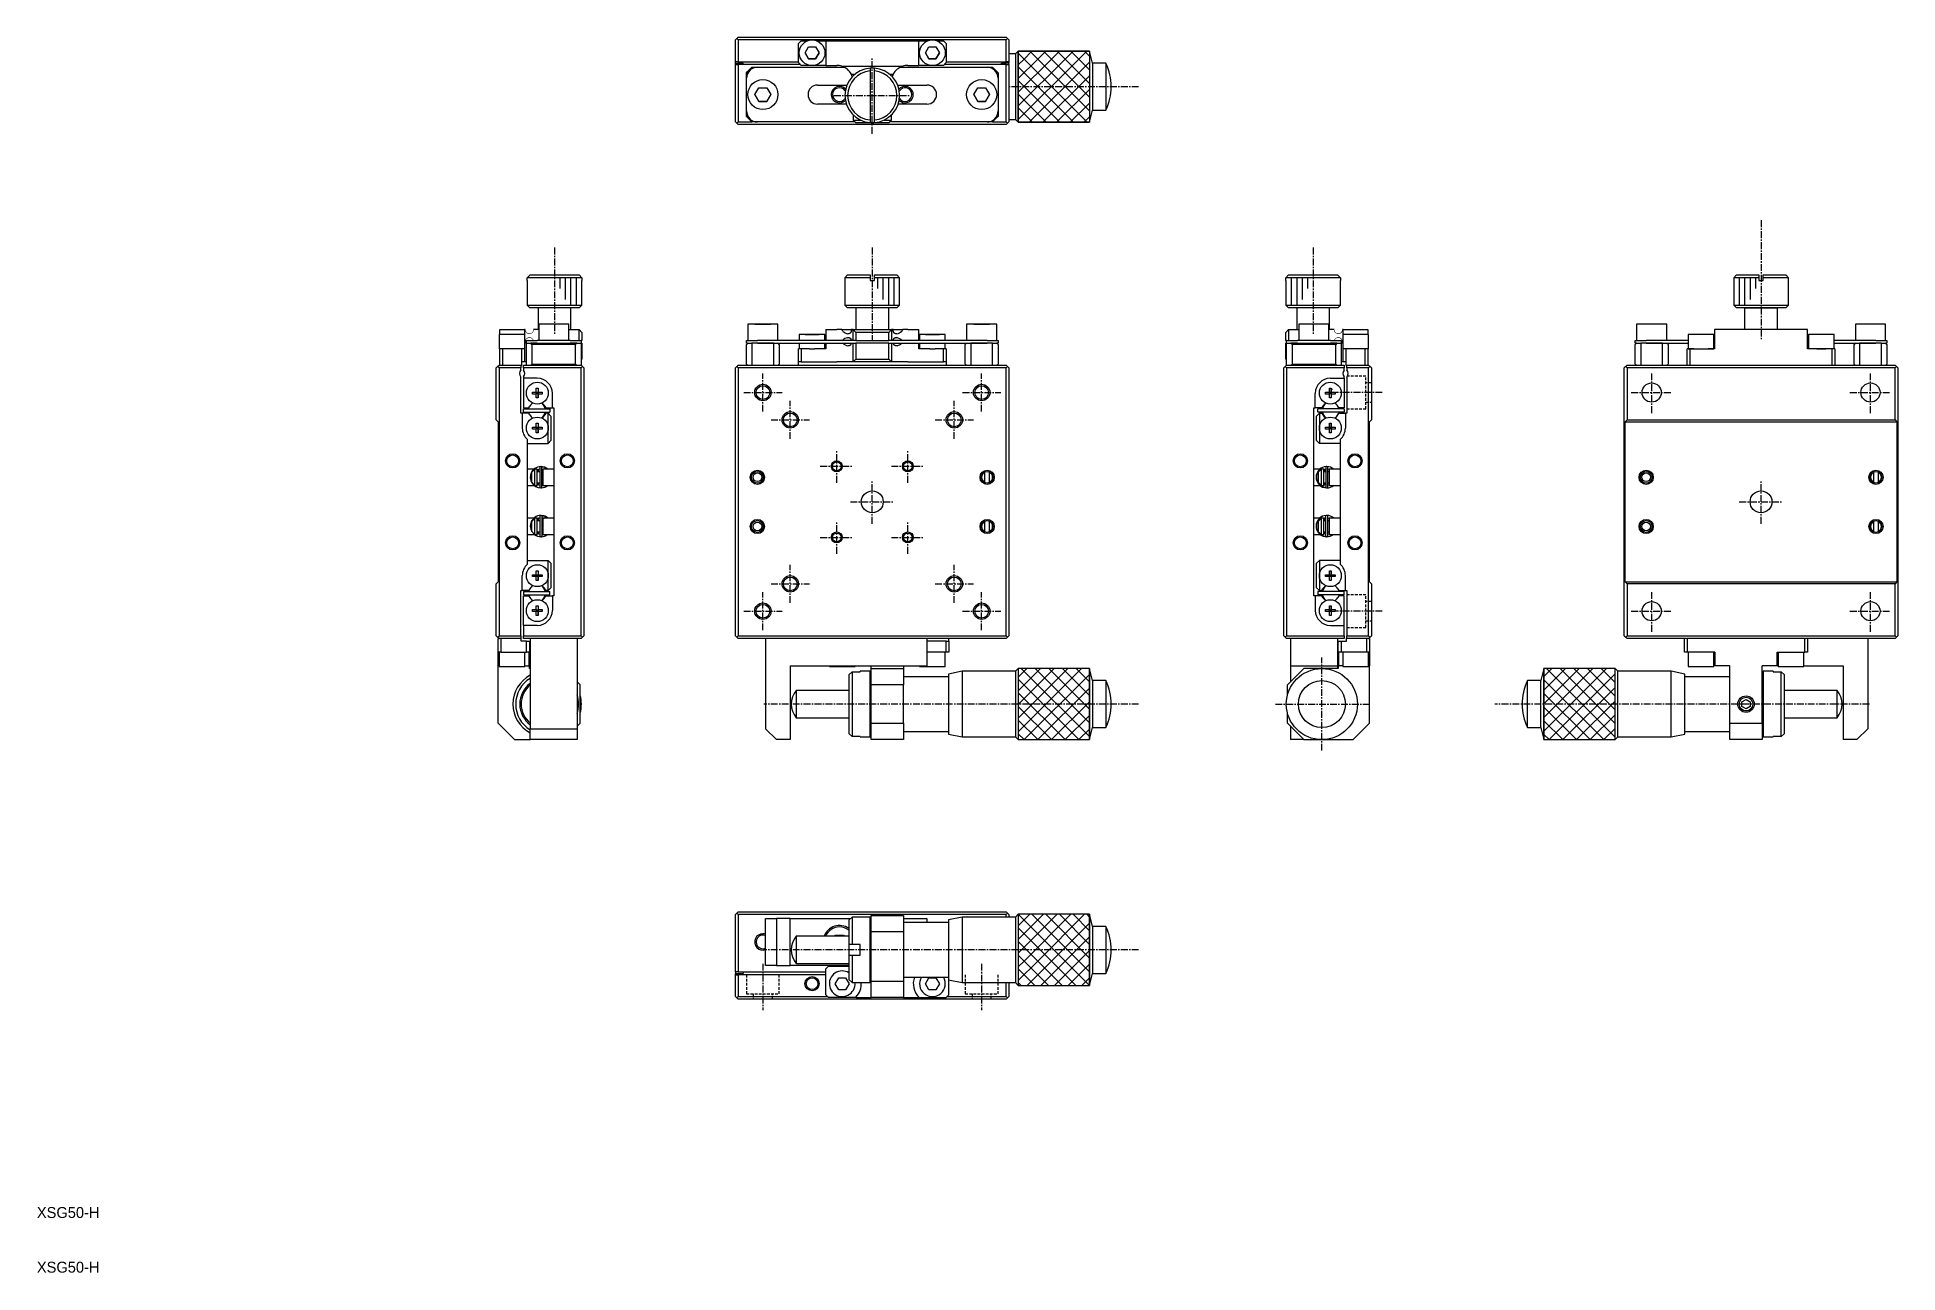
# Model space of a CAD drawing. Extents: x 10 to 350, y 10 to 236.
import ezdxf

# ---------------------------------------------------------------- set-up
doc = ezdxf.new("R2010")
doc.units = 0
doc.linetypes.add('CENTER', pattern=[2, 1.25, -0.25, 0.25, -0.25])
doc.linetypes.add('DASHED', pattern=[0.75, 0.5, -0.25])
doc.layers.get('0').update_dxf_attribs({"linetype": 'CONTINUOUS'})
doc.layers.add('CENTER', color=1, linetype='CENTER')
doc.styles.get("Standard").update_dxf_attribs({"font": 'FGP教科書体NT-M'})

msp = doc.modelspace()

# ---------------------------------------------------------------- texts
at = {"color": 7, "linetype": 'CONTINUOUS'}
for p in [(10, 20), (10, 10)]:
    msp.add_text('XSG50-H', height=2, dxfattribs=at).set_placement(p)

# ---------------------------------------------------------------- linework, layer by layer
at = {"color": 7, "linetype": 'CONTINUOUS'}
for p, q in [((137.744926, 235.5), (137.994926, 235.75)), ((137.744926, 231.5), (137.744926, 235.5)), ((137.994926, 235.75), (138.244926, 236)), ((137.994926, 235.75), (138.244926, 235.5)), ((138.244926, 236), (187.244926, 236)), ((138.244926, 235.5), (138.244926, 231.5)), ((151.744926, 235.5), (138.244926, 235.5)), ((149.244926, 234.85), (149.744926, 235.35)), ((149.244926, 231.35), (149.244926, 234.85)), ((149.744926, 235.35), (150.91879, 235.35)), ((173.744926, 235.5), (151.744926, 235.5)), ((152.571062, 235.35), (154.244926, 235.35)), ((154.244926, 235.35), (154.244926, 230.85)), ((154.244926, 235.35), (171.244926, 235.35)), ((171.244926, 230.85), (171.244926, 235.35)), ((171.244926, 235.35), (172.91879, 235.35)), ((187.244926, 235.5), (173.744926, 235.5)), ((174.571062, 235.35), (175.744926, 235.35)), ((175.744926, 235.35), (176.244926, 234.85)), ((176.244926, 234.85), (176.244926, 231.35)), ((187.244926, 236), (187.494926, 235.75)), ((187.244926, 235.5), (187.494926, 235.75)), ((187.244926, 231.5), (187.244926, 235.5)), ((187.494926, 235.75), (187.744926, 235.5)), ((187.744926, 235.5), (187.744926, 231.5)), ((138.244926, 231.5), (137.744926, 231.5)), ((137.744926, 231.25), (137.744926, 231.5)), ((138.244926, 231.5), (149.244926, 231.5)), ((149.744926, 230.85), (149.244926, 231.35)), ((150.474755, 233.15), (151.109841, 234.25)), ((151.109841, 232.05), (150.474755, 233.15)), ((150.474755, 233.15), (151.109841, 232.05)), ((151.109841, 234.25), (152.380011, 234.25)), ((152.380011, 232.05), (151.109841, 232.05)), ((151.109841, 232.05), (152.380011, 232.05)), ((152.380011, 234.25), (153.015097, 233.15)), ((153.015097, 233.15), (152.380011, 232.05)), ((152.380011, 232.05), (153.015097, 233.15)), ((172.474755, 233.15), (173.109841, 234.25)), ((173.109841, 232.05), (172.474755, 233.15)), ((172.474755, 233.15), (173.109841, 232.05)), ((173.109841, 234.25), (174.380011, 234.25)), ((174.380011, 232.05), (173.109841, 232.05)), ((173.109841, 232.05), (174.380011, 232.05)), ((174.380011, 234.25), (175.015097, 233.15)), ((175.015097, 233.15), (174.380011, 232.05)), ((174.380011, 232.05), (175.015097, 233.15)), ((176.244926, 231.35), (175.744926, 230.85)), ((176.244926, 231.5), (187.244926, 231.5)), ((187.744926, 231.5), (187.244926, 231.5)), ((188.94493, 232.949996), (187.744926, 232.949996)), ((187.744926, 231.5), (187.744926, 231.25)), ((189.444932, 233.449999), (188.94493, 232.949996)), ((188.94493, 232.949996), (188.94493, 220.950004)), ((189.444932, 233.449999), (189.444932, 220.450001)), ((202.444933, 233.449999), (189.444932, 233.449999)), ((189.444932, 233.449999), (202.444933, 233.449999)), ((189.444932, 220.450001), (189.444932, 233.449999)), ((202.444933, 233.449999), (202.444933, 220.450001)), ((203.034421, 231.25), (202.444933, 233.449999)), ((202.444933, 233.449999), (202.444933, 220.450001)), ((137.744926, 231.25), (139.144926, 231.25)), ((137.744926, 231), (137.744926, 231.25)), ((137.744926, 220.5), (137.744926, 231)), ((137.744926, 231), (138.244926, 231)), ((138.244926, 231), (138.244926, 220.5)), ((149.594926, 231), (138.244926, 231)), ((139.144926, 231), (139.144926, 231.25)), ((139.744926, 229.5), (139.944926, 229.7)), ((139.744926, 228.5), (139.744926, 229.5)), ((139.744926, 222.5), (139.744926, 228.5)), ((140.744926, 230.5), (139.944926, 229.7)), ((139.944926, 229.7), (139.944926, 229.37178)), ((140.744926, 230.5), (141.744926, 230.5)), ((141.744926, 230.5), (157.650764, 230.5)), ((151.262743, 230.85), (149.744926, 230.85)), ((154.244926, 230.85), (152.227109, 230.85)), ((154.244926, 230.85), (156.244926, 230.85)), ((157.181676, 230.7), (168.308176, 230.7)), ((159.554707, 229.2), (158.924012, 229.2)), ((162.344926, 230.333974), (162.344926, 229.832187)), ((162.344926, 229.832187), (162.344926, 220.867813)), ((163.144926, 229.832187), (163.144926, 230.333974)), ((163.144926, 220.867813), (163.144926, 229.832187)), ((166.56584, 229.2), (165.935145, 229.2)), ((167.83904, 230.5), (183.744926, 230.5)), ((169.244926, 230.85), (171.244926, 230.85)), ((173.262743, 230.85), (171.244926, 230.85)), ((175.744926, 230.85), (174.227109, 230.85)), ((187.244926, 231), (175.894926, 231)), ((183.744926, 230.5), (184.744926, 230.5)), ((185.544926, 229.7), (184.744926, 230.5)), ((185.544926, 229.37178), (185.544926, 229.7)), ((185.544926, 229.7), (185.744926, 229.5)), ((185.744926, 229.5), (185.744926, 228.5)), ((185.744926, 228.5), (185.744926, 222.5)), ((187.744926, 231.25), (186.344926, 231.25)), ((186.344926, 231), (186.344926, 231.25)), ((187.244926, 220.5), (187.244926, 231)), ((187.244926, 231), (187.744926, 231)), ((187.744926, 231), (187.744926, 231.25)), ((187.744926, 231), (187.744926, 220.5)), ((203.034421, 231.25), (203.034421, 222.65)), ((205.444932, 231.25), (203.034421, 231.25)), ((205.444932, 231.25), (205.444932, 222.65)), ((141.30155, 225.5), (142.023238, 226.75)), ((142.023238, 224.25), (141.30155, 225.5)), ((141.30155, 225.5), (142.023238, 224.25)), ((142.023238, 226.75), (143.466614, 226.75)), ((143.466614, 226.75), (144.188302, 225.5)), ((144.188302, 225.5), (143.466614, 224.25)), ((143.466614, 224.25), (144.188302, 225.5)), ((152.744926, 227.25), (158.119994, 227.25)), ((167.369858, 227.25), (172.744926, 227.25)), ((181.30155, 225.5), (182.023238, 226.75)), ((182.023238, 224.25), (181.30155, 225.5)), ((181.30155, 225.5), (182.023238, 224.25)), ((182.023238, 226.75), (183.466614, 226.75)), ((183.466614, 226.75), (184.188302, 225.5)), ((184.188302, 225.5), (183.466614, 224.25)), ((183.466614, 224.25), (184.188302, 225.5)), ((139.744926, 221.5), (139.744926, 222.5)), ((139.944926, 221.3), (139.744926, 221.5)), ((139.944926, 221.62822), (139.944926, 221.3)), ((139.944926, 221.3), (140.744926, 220.5)), ((143.466614, 224.25), (142.023238, 224.25)), ((142.023238, 224.25), (143.466614, 224.25)), ((158.007838, 223.75), (152.744926, 223.75)), ((159.244926, 221.779286), (159.244926, 220.85)), ((166.244926, 220.85), (166.244926, 221.779286)), ((172.744926, 223.75), (167.482014, 223.75)), ((183.466614, 224.25), (182.023238, 224.25)), ((182.023238, 224.25), (183.466614, 224.25)), ((184.744926, 220.5), (185.544926, 221.3)), ((185.544926, 221.3), (185.544926, 221.62822)), ((185.744926, 221.5), (185.544926, 221.3)), ((185.744926, 222.5), (185.744926, 221.5)), ((202.444933, 220.450001), (203.034421, 222.65)), ((203.034421, 222.65), (205.444932, 222.65)), ((137.994926, 220.25), (137.744926, 220.5)), ((138.244926, 220.5), (137.994926, 220.25)), ((138.244926, 220), (137.994926, 220.25)), ((138.244926, 220.5), (140.744926, 220.5)), ((187.244926, 220), (138.244926, 220)), ((141.744926, 220.5), (140.744926, 220.5)), ((159.594926, 220.5), (141.744926, 220.5)), ((159.244926, 220.85), (160.565476, 220.85)), ((159.744926, 220.35), (159.244926, 220.85)), ((162.744926, 220.35), (159.744926, 220.35)), ((162.344926, 220.867813), (162.344926, 220.366026)), ((165.744926, 220.35), (162.744926, 220.35)), ((163.144926, 220.366026), (163.144926, 220.867813)), ((164.924375, 220.85), (166.244926, 220.85)), ((166.244926, 220.85), (165.744926, 220.35)), ((183.744926, 220.5), (165.894926, 220.5)), ((184.744926, 220.5), (183.744926, 220.5)), ((184.744926, 220.5), (187.244926, 220.5)), ((187.494926, 220.25), (187.244926, 220.5)), ((187.494926, 220.25), (187.244926, 220)), ((187.744926, 220.5), (187.494926, 220.25)), ((187.744926, 220.950004), (188.94493, 220.950004)), ((188.94493, 220.950004), (189.444932, 220.450001)), ((189.444932, 220.450001), (202.444933, 220.450001)), ((202.444933, 220.450001), (189.444932, 220.450001)), ((99.65, 191.5), (99.666026, 191.5)), ((99.65, 191.5), (99.65, 187)), ((99.666026, 192), (100.167813, 192.5)), ((99.666026, 191.5), (99.666026, 192)), ((109.633974, 192), (99.666026, 192)), ((100.167813, 192.5), (109.132187, 192.5)), ((109.132187, 192.5), (109.633974, 192)), ((109.633974, 192), (109.633974, 191.5)), ((109.633974, 191.5), (109.65, 191.5)), ((109.65, 187), (109.65, 191.5)), ((158.244926, 192.5), (157.744926, 192)), ((162.344926, 192), (157.744926, 192)), ((157.744926, 192), (157.744926, 187)), ((158.244926, 192.5), (162.344926, 192.5)), ((158.244926, 192.5), (162.344926, 192.5)), ((162.344926, 192.5), (162.344926, 192)), ((162.344926, 192), (162.344926, 191.5)), ((162.344926, 191.5), (163.144926, 191.5)), ((162.344926, 191.5), (163.144926, 191.5)), ((163.144926, 192.5), (167.244926, 192.5)), ((163.144926, 192.5), (167.244926, 192.5)), ((163.144926, 192), (163.144926, 192.5)), ((167.744926, 192), (163.144926, 192)), ((163.144926, 191.5), (163.144926, 192)), ((167.744926, 192), (167.244926, 192.5)), ((167.744926, 187), (167.744926, 192)), ((238.35, 191.5), (238.366026, 191.5)), ((238.35, 191.5), (238.35, 187)), ((238.366026, 192), (238.867813, 192.5)), ((248.333974, 192), (238.366026, 192)), ((238.366026, 191.5), (238.366026, 192)), ((238.867813, 192.5), (247.832187, 192.5)), ((247.832187, 192.5), (248.333974, 192)), ((248.333974, 192), (248.333974, 191.5)), ((248.333974, 191.5), (248.35, 191.5)), ((248.35, 187), (248.35, 191.5)), ((320.755074, 192.5), (320.255074, 192)), ((320.255074, 192), (320.255074, 187)), ((324.855074, 192), (320.255074, 192)), ((320.755074, 192.5), (324.855074, 192.5)), ((324.855074, 192.5), (324.855074, 192)), ((324.855074, 192), (324.855074, 191.5)), ((324.855074, 191.5), (325.655074, 191.5)), ((325.655074, 192), (325.655074, 192.5)), ((325.655074, 192.5), (329.755074, 192.5)), ((325.655074, 191.5), (325.655074, 192)), ((330.255074, 192), (325.655074, 192)), ((330.255074, 192), (329.755074, 192.5)), ((330.255074, 187), (330.255074, 192)), ((99.65, 187), (109.65, 187)), ((99.65, 187), (100.15, 186.5)), ((109.15, 186.5), (100.15, 186.5)), ((101.65, 186.5), (101.65, 182.5)), ((107.65, 182.5), (107.65, 186.5)), ((109.15, 186.5), (109.65, 187)), ((157.744926, 187), (167.744926, 187)), ((157.744926, 187), (158.244926, 186.5)), ((167.244926, 186.5), (158.244926, 186.5)), ((159.744926, 186.5), (159.744926, 182.5)), ((165.744926, 182.5), (165.744926, 186.5)), ((167.244926, 186.5), (167.744926, 187)), ((238.35, 187), (248.35, 187)), ((238.35, 187), (238.85, 186.5)), ((247.85, 186.5), (238.85, 186.5)), ((240.35, 186.5), (240.35, 182.5)), ((246.35, 182.5), (246.35, 186.5)), ((247.85, 186.5), (248.35, 187)), ((320.255074, 187), (325.255074, 187)), ((320.255074, 187), (320.755074, 186.5)), ((322.255074, 186.5), (320.755074, 186.5)), ((325.255074, 186.5), (320.755074, 186.5)), ((328.255074, 186.5), (322.255074, 186.5)), ((322.255074, 186.5), (325.255074, 186.5)), ((322.255074, 186.5), (322.255074, 182.5)), ((325.255074, 187), (330.255074, 187)), ((329.755074, 186.5), (325.255074, 186.5)), ((325.255074, 186.5), (328.255074, 186.5)), ((329.755074, 186.5), (328.255074, 186.5)), ((328.255074, 182.5), (328.255074, 186.5)), ((329.755074, 186.5), (330.255074, 187)), ((99.2, 181.6), (94.5, 181.6)), ((94.5, 181.6), (94.5, 179)), ((94.65, 182.5), (99.15, 182.5)), ((94.65, 181.6), (94.65, 182.5)), ((99.15, 182.5), (99.15, 181.6)), ((99.3, 182.5), (99.15, 182.5)), ((99.2, 179), (99.2, 181.6)), ((99.5, 180), (99.5, 180.5)), ((99.5, 180.5), (101.5, 180.5)), ((101.75, 182.5), (100.8, 182.5)), ((107.5, 180.5), (101.5, 180.5)), ((107.25, 183.5), (101.75, 183.5)), ((101.75, 183.5), (101.75, 180.5)), ((107.25, 180.5), (107.25, 183.5)), ((107.25, 182.5), (109.15, 182.5)), ((107.5, 180.5), (109.5, 180.5)), ((109.15, 180.5), (109.15, 182.5)), ((109.65, 182), (109.15, 182.5)), ((109.5, 180.5), (109.5, 180)), ((109.65, 180.5), (109.5, 180.5)), ((109.65, 182), (109.65, 180.5)), ((139.744926, 180), (139.744926, 180.5)), ((139.744926, 180.5), (141.744926, 180.5)), ((142.744926, 183.5), (139.994926, 183.5)), ((145.494926, 183.5), (139.994926, 183.5)), ((139.994926, 183.5), (139.994926, 180.5)), ((142.023238, 183.5), (141.30155, 183.5)), ((141.30155, 183.5), (142.023238, 183.5)), ((159.594926, 180.5), (141.744926, 180.5)), ((143.466614, 183.5), (142.023238, 183.5)), ((142.023238, 183.5), (143.466614, 183.5)), ((145.494926, 183.5), (142.744926, 183.5)), ((144.188302, 183.5), (143.466614, 183.5)), ((143.466614, 183.5), (144.188302, 183.5)), ((145.494926, 180.5), (145.494926, 183.5)), ((151.744926, 181.6), (149.394926, 181.6)), ((154.094926, 181.6), (149.394926, 181.6)), ((149.394926, 181.6), (149.394926, 180.5)), ((151.109841, 181.6), (150.474755, 181.6)), ((150.474755, 181.6), (151.109841, 181.6)), ((152.380011, 181.6), (151.109841, 181.6)), ((151.109841, 181.6), (152.380011, 181.6)), ((154.094926, 181.6), (151.744926, 181.6)), ((153.015097, 181.6), (152.380011, 181.6)), ((152.380011, 181.6), (153.015097, 181.6)), ((154.094926, 180.5), (154.094926, 181.6)), ((154.244926, 182.5), (154.244926, 180.5)), ((154.244926, 182.5), (156.244926, 182.5)), ((157.181676, 182.5), (156.244926, 182.5)), ((157.181676, 182.5), (158.924012, 182.5)), ((157.186605, 182.450687), (157.181676, 182.5)), ((157.226096, 182.350822), (157.186605, 182.450687)), ((157.295606, 182.258313), (157.226096, 182.350822)), ((157.260636, 180.500064), (157.344308, 180.590867)), ((157.389145, 182.169437), (157.295606, 182.258313)), ((158.225912, 181.034243), (158.349456, 181.049037)), ((158.387287, 181.75), (158.261449, 181.759854)), ((158.349456, 181.049037), (158.387266, 181.05)), ((158.387266, 181.05), (158.397626, 181.049925)), ((158.396054, 181.750053), (158.387287, 181.75)), ((158.42825, 181.751208), (158.396054, 181.750053)), ((158.397626, 181.049925), (158.444622, 181.047591)), ((158.459745, 181.753911), (158.42825, 181.751208)), ((158.444622, 181.047591), (158.479575, 181.043515)), ((158.49063, 181.758233), (158.459745, 181.753911)), ((158.479575, 181.043515), (158.513724, 181.037343)), ((158.520613, 181.76419), (158.49063, 181.758233)), ((158.513724, 181.037343), (158.53929, 181.031135)), ((158.549904, 181.771877), (158.520613, 181.76419)), ((158.53929, 181.031135), (158.564322, 181.023592)), ((158.578206, 181.781273), (158.549904, 181.771877)), ((158.564322, 181.023592), (158.588768, 181.014676)), ((158.60573, 181.792502), (158.578206, 181.781273)), ((158.588768, 181.014676), (158.612928, 181.004187)), ((158.632288, 181.805552), (158.60573, 181.792502)), ((158.612928, 181.004187), (158.636424, 180.9922)), ((158.656545, 181.819634), (158.632288, 181.805552)), ((158.636424, 180.9922), (158.659522, 180.978482)), ((158.679981, 181.835474), (158.656545, 181.819634)), ((158.659522, 180.978482), (158.681863, 180.963149)), ((158.702471, 181.853041), (158.679981, 181.835474)), ((158.681863, 180.963149), (158.703513, 180.946085)), ((158.72406, 181.872414), (158.702471, 181.853041)), ((158.703513, 180.946085), (158.720262, 180.931188)), ((158.720262, 180.931188), (158.736458, 180.915195)), ((158.744503, 181.893392), (158.72406, 181.872414)), ((158.736458, 180.915195), (158.752068, 180.898113)), ((158.763984, 181.916165), (158.744503, 181.893392)), ((158.752068, 180.898113), (158.767297, 180.879657)), ((158.777068, 181.933231), (158.763984, 181.916165)), ((158.767297, 180.879657), (158.781893, 180.860076)), ((158.789651, 181.951182), (158.777068, 181.933231)), ((158.781893, 180.860076), (158.796049, 180.839046)), ((158.801713, 181.969995), (158.789651, 181.951182)), ((158.796049, 180.839046), (158.809524, 180.81687)), ((158.814129, 181.991253), (158.801713, 181.969995)), ((158.809524, 180.81687), (158.82229, 180.79359)), ((158.825924, 182.013499), (158.814129, 181.991253)), ((158.82229, 180.79359), (158.834003, 180.76993)), ((158.837077, 182.036691), (158.825924, 182.013499)), ((158.834003, 180.76993), (158.845033, 180.74526)), ((158.845345, 182.055471), (158.837077, 182.036691)), ((158.845033, 180.74526), (158.855361, 180.719639)), ((158.853212, 182.074803), (158.845345, 182.055471)), ((158.860895, 182.095281), (158.853212, 182.074803)), ((158.855361, 180.719639), (158.865163, 180.692565)), ((158.868149, 182.116312), (158.860895, 182.095281)), ((158.865163, 180.692565), (158.874223, 180.664578)), ((158.874965, 182.137861), (158.868149, 182.116312)), ((158.874223, 180.664578), (158.882695, 180.63514)), ((158.881277, 182.159673), (158.874965, 182.137861)), ((158.88716, 182.181956), (158.881277, 182.159673)), ((158.882695, 180.63514), (158.890388, 180.604852)), ((158.892609, 182.20467), (158.88716, 182.181956)), ((158.890388, 180.604852), (158.897291, 180.573817)), ((158.897585, 182.22761), (158.892609, 182.20467)), ((158.897291, 180.573817), (158.902042, 180.549576)), ((158.902136, 182.250932), (158.897585, 182.22761)), ((158.902042, 180.549576), (158.90633, 180.524953)), ((158.906256, 182.274591), (158.902136, 182.250932)), ((158.910019, 182.299068), (158.906256, 182.274591)), ((158.90633, 180.524953), (158.910153, 180.5)), ((158.913336, 182.323847), (158.910019, 182.299068)), ((158.916204, 182.348876), (158.913336, 182.323847)), ((158.918599, 182.373835), (158.916204, 182.348876)), ((158.920557, 182.398985), (158.918599, 182.373835)), ((158.922077, 182.424272), (158.920557, 182.398985)), ((158.923151, 182.449452), (158.922077, 182.424272)), ((158.923797, 182.474712), (158.923151, 182.449452)), ((158.924012, 182.5), (158.923797, 182.474712)), ((159.244926, 182.5), (158.924012, 182.5)), ((159.244926, 180.5), (159.244926, 182.5)), ((159.744926, 182), (159.244926, 182.5)), ((159.244926, 182.5), (161.494926, 182.5)), ((159.744926, 180.5), (159.594926, 180.5)), ((159.744926, 182), (159.744926, 180.5)), ((165.744926, 182), (159.744926, 182)), ((159.744926, 180.5), (165.744926, 180.5)), ((161.494926, 182.5), (163.994926, 182.5)), ((163.994926, 182.5), (166.244926, 182.5)), ((166.244926, 182.5), (165.744926, 182)), ((165.744926, 180.5), (165.744926, 182)), ((165.894926, 180.5), (165.744926, 180.5)), ((183.744926, 180.5), (165.894926, 180.5)), ((166.244926, 182.5), (166.244926, 180.5)), ((166.56584, 182.5), (166.244926, 182.5)), ((166.56584, 182.5), (168.308176, 182.5)), ((166.566241, 182.465506), (166.56584, 182.5)), ((166.567441, 182.431104), (166.566241, 182.465506)), ((166.569416, 182.39724), (166.567441, 182.431104)), ((166.572176, 182.363642), (166.569416, 182.39724)), ((166.574305, 182.342761), (166.572176, 182.363642)), ((166.576741, 182.322039), (166.574305, 182.342761)), ((166.580439, 182.294903), (166.576741, 182.322039)), ((166.579699, 180.5), (166.582609, 180.51929)), ((166.584676, 182.268115), (166.580439, 182.294903)), ((166.582609, 180.51929), (166.585795, 180.538384)), ((166.58945, 182.241743), (166.584676, 182.268115)), ((166.585795, 180.538384), (166.590294, 180.562591)), ((166.594702, 182.216092), (166.58945, 182.241743)), ((166.590294, 180.562591), (166.59525, 180.586422)), ((166.600481, 182.190909), (166.594702, 182.216092)), ((166.59525, 180.586422), (166.600659, 180.609827)), ((166.60678, 182.166252), (166.600481, 182.190909)), ((166.600659, 180.609827), (166.606616, 180.633135)), ((166.606616, 180.633135), (166.613041, 180.655959)), ((166.611813, 182.148239), (166.60678, 182.166252)), ((166.617133, 182.130548), (166.611813, 182.148239)), ((166.613041, 180.655959), (166.619927, 180.678253)), ((166.624261, 182.108688), (166.617133, 182.130548)), ((166.619927, 180.678253), (166.625715, 180.695544)), ((166.631846, 182.087379), (166.624261, 182.108688)), ((166.625715, 180.695544), (166.631792, 180.712478)), ((166.631792, 180.712478), (166.637937, 180.728491)), ((166.639879, 182.066658), (166.631846, 182.087379)), ((166.637937, 180.728491), (166.644347, 180.74415)), ((166.648796, 182.045549), (166.639879, 182.066658)), ((166.644347, 180.74415), (166.652956, 180.763703)), ((166.658203, 182.025118), (166.648796, 182.045549)), ((166.652956, 180.763703), (166.661996, 180.782646)), ((166.668088, 182.005401), (166.658203, 182.025118)), ((166.661996, 180.782646), (166.671457, 180.800953)), ((166.679144, 181.985189), (166.668088, 182.005401)), ((166.671457, 180.800953), (166.686635, 180.827535)), ((166.690732, 181.965809), (166.679144, 181.985189)), ((166.686635, 180.827535), (166.702754, 180.852594)), ((166.702836, 181.947286), (166.690732, 181.965809)), ((166.702754, 180.852594), (166.711633, 180.865194)), ((166.712507, 181.933608), (166.702836, 181.947286)), ((166.711633, 180.865194), (166.720764, 180.87736)), ((166.722474, 181.920445), (166.712507, 181.933608)), ((166.720764, 180.87736), (166.73987, 180.900494)), ((166.739372, 181.900069), (166.722474, 181.920445)), ((166.757021, 181.881077), (166.739372, 181.900069)), ((166.73987, 180.900494), (166.759952, 180.921868)), ((166.775271, 181.863581), (166.757021, 181.881077)), ((166.759952, 180.921868), (166.780945, 180.941459)), ((166.794211, 181.84744), (166.775271, 181.863581)), ((166.780945, 180.941459), (166.803129, 180.959516)), ((166.813664, 181.832749), (166.794211, 181.84744)), ((166.803129, 180.959516), (166.826193, 180.975801)), ((166.833743, 181.819361), (166.813664, 181.832749)), ((166.826193, 180.975801), (166.850069, 180.99033)), ((166.854296, 181.807323), (166.833743, 181.819361)), ((166.850069, 180.99033), (166.867813, 180.99976)), ((166.875414, 181.796527), (166.854296, 181.807323)), ((166.867813, 180.99976), (166.885949, 181.008312)), ((166.893112, 181.788592), (166.875414, 181.796527)), ((166.885949, 181.008312), (166.908625, 181.017599)), ((166.911156, 181.781454), (166.893112, 181.788592)), ((166.908625, 181.017599), (166.931842, 181.025639)), ((166.935599, 181.77319), (166.911156, 181.781454)), ((166.931842, 181.025639), (166.955556, 181.032462)), ((166.960602, 181.766255), (166.935599, 181.77319)), ((166.955556, 181.032462), (166.986892, 181.039538)), ((166.986117, 181.760612), (166.960602, 181.766255)), ((167.025029, 181.754504), (166.986117, 181.760612)), ((166.986892, 181.039538), (167.018968, 181.04473)), ((167.018968, 181.04473), (167.050078, 181.047992)), ((167.064932, 181.751016), (167.025029, 181.754504)), ((167.050078, 181.047992), (167.081763, 181.049696)), ((167.102526, 181.75), (167.064932, 181.751016)), ((167.081763, 181.049696), (167.102605, 181.05)), ((167.105551, 181.750006), (167.102526, 181.75)), ((167.102605, 181.05), (167.213532, 181.042243)), ((167.220837, 181.758759), (167.105551, 181.750006)), ((168.227618, 182.297867), (168.14294, 182.206704)), ((168.284539, 182.391581), (168.227618, 182.297867)), ((168.308176, 182.5), (168.284539, 182.391581)), ((169.244926, 182.5), (168.308176, 182.5)), ((169.244926, 182.5), (171.244926, 182.5)), ((171.244926, 180.5), (171.244926, 182.5)), ((173.744926, 181.6), (171.394926, 181.6)), ((176.094926, 181.6), (171.394926, 181.6)), ((171.394926, 181.6), (171.394926, 180.5)), ((173.109841, 181.6), (172.474755, 181.6)), ((172.474755, 181.6), (173.109841, 181.6)), ((174.380011, 181.6), (173.109841, 181.6)), ((173.109841, 181.6), (174.380011, 181.6)), ((176.094926, 181.6), (173.744926, 181.6)), ((175.015097, 181.6), (174.380011, 181.6)), ((174.380011, 181.6), (175.015097, 181.6)), ((176.094926, 180.5), (176.094926, 181.6)), ((182.744926, 183.5), (179.994926, 183.5)), ((185.494926, 183.5), (179.994926, 183.5)), ((179.994926, 183.5), (179.994926, 180.5)), ((182.023238, 183.5), (181.30155, 183.5)), ((181.30155, 183.5), (182.023238, 183.5)), ((183.466614, 183.5), (182.023238, 183.5)), ((182.023238, 183.5), (183.466614, 183.5)), ((185.494926, 183.5), (182.744926, 183.5)), ((184.188302, 183.5), (183.466614, 183.5)), ((183.466614, 183.5), (184.188302, 183.5)), ((183.744926, 180.5), (185.744926, 180.5)), ((185.494926, 180.5), (185.494926, 183.5)), ((185.744926, 180.5), (185.744926, 180)), ((238.85, 182.5), (238.35, 182)), ((238.35, 180.5), (238.35, 182)), ((238.5, 180.5), (238.35, 180.5)), ((238.5, 180), (238.5, 180.5)), ((238.5, 180.5), (240.5, 180.5)), ((238.85, 182.5), (238.85, 180.5)), ((238.85, 182.5), (240.75, 182.5)), ((246.5, 180.5), (240.5, 180.5)), ((246.25, 183.5), (240.75, 183.5)), ((240.75, 183.5), (240.75, 180.5)), ((246.25, 180.5), (246.25, 183.5)), ((247.2, 182.5), (246.25, 182.5)), ((246.5, 180.5), (248.5, 180.5)), ((248.5, 180.5), (248.5, 180)), ((248.85, 182.5), (248.7, 182.5)), ((253.5, 181.6), (248.8, 181.6)), ((248.8, 181.6), (248.8, 179)), ((248.85, 182.5), (253.35, 182.5)), ((248.85, 181.6), (248.85, 182.5)), ((253.35, 182.5), (253.35, 181.6)), ((253.5, 179), (253.5, 181.6)), ((302.255074, 180), (302.255074, 180.5)), ((302.255074, 180.5), (304.255074, 180.5)), ((305.255074, 183.5), (302.505074, 183.5)), ((302.505074, 183.5), (302.505074, 180.5)), ((311.905074, 180.5), (304.255074, 180.5)), ((308.005074, 183.5), (305.255074, 183.5)), ((308.005074, 180.5), (308.005074, 183.5)), ((314.255074, 181.6), (311.905074, 181.6)), ((311.905074, 181.6), (311.905074, 179)), ((316.605074, 181.6), (314.255074, 181.6)), ((316.605074, 179), (316.605074, 181.6)), ((316.755074, 180.5), (316.605074, 180.5)), ((324.005074, 182.5), (316.755074, 182.5)), ((316.755074, 182.5), (316.755074, 179)), ((326.505074, 182.5), (324.005074, 182.5)), ((333.755074, 182.5), (326.505074, 182.5)), ((333.755074, 179), (333.755074, 182.5)), ((333.905074, 180.5), (333.755074, 180.5)), ((336.255074, 181.6), (333.905074, 181.6)), ((333.905074, 181.6), (333.905074, 179)), ((338.605074, 181.6), (336.255074, 181.6)), ((338.605074, 179), (338.605074, 181.6)), ((346.255074, 180.5), (338.605074, 180.5)), ((345.255074, 183.5), (342.505074, 183.5)), ((342.505074, 183.5), (342.505074, 180.5)), ((348.005074, 183.5), (345.255074, 183.5)), ((346.255074, 180.5), (348.255074, 180.5)), ((348.005074, 180.5), (348.005074, 183.5)), ((348.255074, 180.5), (348.255074, 180)), ((94.5, 179), (94.65, 179)), ((94.65, 176), (94.65, 179)), ((95.15, 179), (94.65, 179)), ((95.15, 179), (95.15, 176)), ((98.65, 179), (95.15, 179)), ((98.65, 176.6), (98.65, 179)), ((99.15, 179), (98.65, 179)), ((99.15, 179), (99.2, 179)), ((99.15, 179), (99.15, 176.6)), ((99.5, 176), (99.5, 180)), ((99.5, 180), (100.3, 180)), ((100.5, 179.8), (100.3, 180)), ((100.3, 180), (100.62822, 180)), ((100.62822, 180), (100.3, 180)), ((100.5, 179.8), (100.5, 176.2)), ((108.5, 179.8), (100.5, 179.8)), ((101.5, 180), (100.62822, 180)), ((101.5, 180), (107.5, 180)), ((108.37178, 180), (107.5, 180)), ((108.37178, 180), (108.7, 180)), ((108.7, 180), (108.37178, 180)), ((108.7, 180), (108.5, 179.8)), ((108.5, 176.2), (108.5, 179.8)), ((108.7, 180), (109.5, 180)), ((109.5, 180), (109.5, 176)), ((109.5, 180), (109.65, 180)), ((109.5, 176.95), (109.65, 177.1)), ((109.65, 180), (109.65, 177.1)), ((139.944926, 180), (139.744926, 179.8)), ((139.944926, 180), (139.744926, 180)), ((139.744926, 176.2), (139.744926, 179.8)), ((139.944926, 180), (140.744926, 180)), ((140.744926, 180), (140.744926, 176)), ((141.744926, 180), (140.744926, 180)), ((141.744926, 180), (140.744926, 180)), ((144.744926, 180), (141.744926, 180)), ((141.744926, 180), (144.744926, 180)), ((144.744926, 176), (144.744926, 180)), ((144.744926, 180), (159.594926, 180)), ((145.744926, 179.8), (145.544926, 180)), ((145.744926, 179.8), (145.744926, 176.2)), ((149.244926, 176.6), (149.244926, 179)), ((149.744926, 179), (149.244926, 179)), ((149.394926, 180), (149.394926, 179)), ((149.744926, 179), (149.744926, 176.6)), ((151.262743, 179), (149.744926, 179)), ((151.262743, 179), (152.227109, 179)), ((154.244926, 179), (152.227109, 179)), ((154.094926, 179), (154.094926, 180)), ((154.244926, 180), (154.244926, 179)), ((158.387323, 179.55), (158.270263, 179.558584)), ((158.419251, 179.550728), (158.387323, 179.55)), ((158.4545, 179.553346), (158.419251, 179.550728)), ((158.488515, 179.557881), (158.4545, 179.553346)), ((158.521741, 179.56445), (158.488515, 179.557881)), ((158.553957, 179.573098), (158.521741, 179.56445)), ((158.575193, 179.580173), (158.553957, 179.573098)), ((158.595993, 179.588277), (158.575193, 179.580173)), ((158.622684, 179.600567), (158.595993, 179.588277)), ((158.648547, 179.614748), (158.622684, 179.600567)), ((158.673501, 179.630857), (158.648547, 179.614748)), ((158.691369, 179.644059), (158.673501, 179.630857)), ((158.708699, 179.65836), (158.691369, 179.644059)), ((158.724569, 179.672903), (158.708699, 179.65836)), ((158.739921, 179.688445), (158.724569, 179.672903)), ((158.75927, 179.710385), (158.739921, 179.688445)), ((158.777676, 179.734066), (158.75927, 179.710385)), ((158.795081, 179.759443), (158.777676, 179.734066)), ((158.807283, 179.779278), (158.795081, 179.759443)), ((158.818916, 179.80002), (158.807283, 179.779278)), ((158.830369, 179.822472), (158.818916, 179.80002)), ((158.841195, 179.845866), (158.830369, 179.822472)), ((158.851375, 179.870151), (158.841195, 179.845866)), ((158.860752, 179.894882), (158.851375, 179.870151)), ((158.869494, 179.920416), (158.860752, 179.894882)), ((158.877462, 179.94626), (158.869494, 179.920416)), ((158.884812, 179.972811), (158.877462, 179.94626)), ((158.891532, 180), (158.884812, 179.972811)), ((159.244926, 176.6), (159.244926, 180)), ((159.244926, 176.6), (159.744926, 177.1)), ((159.594926, 180), (159.744926, 180)), ((159.744926, 180), (159.744926, 177.1)), ((165.744926, 180), (159.744926, 180)), ((159.744926, 177.1), (165.744926, 177.1)), ((165.744926, 177.1), (165.744926, 180)), ((165.744926, 180), (165.894926, 180)), ((165.744926, 177.1), (166.244926, 176.6)), ((165.894926, 180), (180.744926, 180)), ((166.244926, 180), (166.244926, 176.6)), ((166.606387, 179.96772), (166.59832, 180)), ((166.615338, 179.936374), (166.606387, 179.96772)), ((166.622165, 179.914917), (166.615338, 179.936374)), ((166.629424, 179.893984), (166.622165, 179.914917)), ((166.639158, 179.868451), (166.629424, 179.893984)), ((166.649568, 179.843806), (166.639158, 179.868451)), ((166.660635, 179.82011), (166.649568, 179.843806)), ((166.672125, 179.797811), (166.660635, 179.82011)), ((166.684238, 179.776456), (166.672125, 179.797811)), ((166.696952, 179.756085), (166.684238, 179.776456)), ((166.707244, 179.740936), (166.696952, 179.756085)), ((166.717888, 179.726389), (166.707244, 179.740936)), ((166.729201, 179.712057), (166.717888, 179.726389)), ((166.740871, 179.698369), (166.729201, 179.712057)), ((166.756091, 179.682026), (166.740871, 179.698369)), ((166.771856, 179.666703), (166.756091, 179.682026)), ((166.788139, 179.652407), (166.771856, 179.666703)), ((166.813161, 179.633107), (166.788139, 179.652407)), ((166.839231, 179.615989), (166.813161, 179.633107)), ((166.867386, 179.600454), (166.839231, 179.615989)), ((166.894444, 179.588033), (166.867386, 179.600454)), ((166.922316, 179.577488), (166.894444, 179.588033)), ((166.950699, 179.568827), (166.922316, 179.577488)), ((166.979783, 179.561885), (166.950699, 179.568827)), ((167.009214, 179.556643), (166.979783, 179.561885)), ((167.039243, 179.552958), (167.009214, 179.556643)), ((167.069599, 179.550776), (167.039243, 179.552958)), ((167.100466, 179.550003), (167.069599, 179.550776)), ((167.102516, 179.55), (167.100466, 179.550003)), ((167.144891, 179.551199), (167.102516, 179.55)), ((167.282101, 179.569236), (167.144891, 179.551199)), ((171.244926, 179), (171.244926, 180)), ((173.262743, 179), (171.244926, 179)), ((171.394926, 180), (171.394926, 179)), ((173.262743, 179), (174.227109, 179)), ((175.744926, 179), (174.227109, 179)), ((175.744926, 176.6), (175.744926, 179)), ((176.244926, 179), (175.744926, 179)), ((176.094926, 179), (176.094926, 180)), ((176.244926, 179), (176.244926, 176.6)), ((179.944926, 180), (179.744926, 179.8)), ((179.744926, 176.2), (179.744926, 179.8)), ((180.744926, 180), (180.744926, 176)), ((183.744926, 180), (180.744926, 180)), ((180.744926, 180), (183.744926, 180)), ((184.744926, 180), (183.744926, 180)), ((184.744926, 180), (183.744926, 180)), ((184.744926, 176), (184.744926, 180)), ((184.744926, 180), (185.544926, 180)), ((185.744926, 179.8), (185.544926, 180)), ((185.744926, 180), (185.544926, 180)), ((185.744926, 179.8), (185.744926, 176.2)), ((238.35, 177.1), (238.35, 180)), ((238.35, 180), (238.5, 180)), ((238.35, 177.1), (238.5, 176.95)), ((238.5, 176), (238.5, 180)), ((238.5, 180), (239.3, 180)), ((239.5, 179.8), (239.3, 180)), ((239.3, 180), (239.62822, 180)), ((239.62822, 180), (239.3, 180)), ((239.5, 179.8), (239.5, 176.2)), ((247.5, 179.8), (239.5, 179.8)), ((240.5, 180), (239.62822, 180)), ((240.5, 180), (246.5, 180)), ((247.37178, 180), (246.5, 180)), ((247.7, 180), (247.37178, 180)), ((247.37178, 180), (247.7, 180)), ((247.7, 180), (247.5, 179.8)), ((247.5, 176.2), (247.5, 179.8)), ((247.7, 180), (248.5, 180)), ((248.5, 180), (248.5, 176)), ((248.8, 179), (248.85, 179)), ((248.85, 176.6), (248.85, 179)), ((249.35, 179), (248.85, 179)), ((249.35, 179), (249.35, 176.6)), ((252.85, 179), (249.35, 179)), ((252.85, 176), (252.85, 179)), ((253.35, 179), (252.85, 179)), ((253.35, 179), (253.5, 179)), ((253.35, 179), (253.35, 176)), ((302.455074, 180), (302.255074, 179.8)), ((302.455074, 180), (302.255074, 180)), ((302.255074, 176.2), (302.255074, 179.8)), ((302.455074, 180), (303.255074, 180)), ((303.255074, 180), (303.255074, 176)), ((304.255074, 180), (303.255074, 180)), ((304.255074, 180), (303.255074, 180)), ((307.255074, 180), (304.255074, 180)), ((304.255074, 180), (307.255074, 180)), ((307.255074, 176), (307.255074, 180)), ((307.255074, 180), (311.905074, 180)), ((308.255074, 179.8), (308.055074, 180)), ((308.255074, 179.8), (308.255074, 176.2)), ((311.755074, 176), (311.755074, 179)), ((312.255074, 179), (311.755074, 179)), ((311.905074, 179), (316.605074, 179)), ((312.255074, 179), (312.255074, 176)), ((312.955074, 179), (312.255074, 179)), ((314.255074, 179), (315.08121, 179)), ((316.755074, 179), (315.555074, 179)), ((316.605074, 180), (316.755074, 180)), ((333.755074, 180), (333.905074, 180)), ((338.605074, 179), (333.755074, 179)), ((335.428938, 179), (336.255074, 179)), ((336.255074, 179), (337.08121, 179)), ((338.255074, 179), (337.555074, 179)), ((338.255074, 176), (338.255074, 179)), ((338.755074, 179), (338.255074, 179)), ((338.605074, 180), (343.255074, 180)), ((338.755074, 179), (338.755074, 176)), ((342.455074, 180), (342.255074, 179.8)), ((342.255074, 176.2), (342.255074, 179.8)), ((343.255074, 180), (343.255074, 176)), ((346.255074, 180), (343.255074, 180)), ((343.255074, 180), (346.255074, 180)), ((347.255074, 180), (346.255074, 180)), ((347.255074, 180), (346.255074, 180)), ((347.255074, 176), (347.255074, 180)), ((347.255074, 180), (348.055074, 180)), ((348.255074, 179.8), (348.055074, 180)), ((348.255074, 180), (348.055074, 180)), ((348.255074, 179.8), (348.255074, 176.2)), ((94.25, 175.75), (94, 175.5)), ((94, 166), (94, 175.5)), ((94.25, 175.75), (94.5, 176)), ((94.5, 175.5), (94.25, 175.75)), ((94.5, 176), (98.5, 176)), ((94.5, 175.5), (94.5, 126.5)), ((98.5, 175.5), (94.5, 175.5)), ((98.5, 176), (98.65, 176)), ((98.5, 176), (98.5, 175.5)), ((98.5, 175.161438), (98.5, 175.5)), ((98.5, 167.2), (98.5, 173.838562)), ((98.65, 176), (98.65, 176.6)), ((99.15, 176.6), (98.65, 176.6)), ((99, 176), (109.5, 176)), ((99, 175.5), (99, 176)), ((99, 175.5), (99, 175.1)), ((109.5, 175.5), (99, 175.5)), ((99, 173.9), (99, 173.6)), ((101.5, 173.6), (99, 173.6)), ((99, 173.6), (99, 168.2)), ((99.5, 176.6), (99.15, 176.6)), ((100.3, 176), (100.5, 176.2)), ((100.5, 176.2), (108.5, 176.2)), ((108.5, 176.2), (108.7, 176)), ((109.5, 176), (109.75, 175.75)), ((109.75, 175.75), (109.5, 175.5)), ((109.5, 126.5), (109.5, 175.5)), ((110, 175.5), (109.75, 175.75)), ((110, 175.5), (110, 126.5)), ((137.994926, 175.75), (137.744926, 175.5)), ((137.744926, 126.5), (137.744926, 175.5)), ((138.244926, 176), (137.994926, 175.75)), ((138.244926, 175.5), (137.994926, 175.75)), ((138.244926, 176), (140.744926, 176)), ((187.244926, 175.5), (138.244926, 175.5)), ((138.244926, 175.5), (138.244926, 126.5)), ((139.744926, 176.2), (139.944926, 176)), ((140.744926, 176), (144.744926, 176)), ((140.744926, 176), (144.744926, 176)), ((144.744926, 176), (180.744926, 176)), ((145.544926, 176), (145.744926, 176.2)), ((149.744926, 176.6), (149.244926, 176.6)), ((149.244926, 176), (149.244926, 176.6)), ((149.744926, 176.6), (156.244926, 176.6)), ((159.244926, 176.6), (156.244926, 176.6)), ((166.244926, 176.6), (159.244926, 176.6)), ((169.244926, 176.6), (166.244926, 176.6)), ((169.244926, 176.6), (175.744926, 176.6)), ((176.244926, 176.6), (175.744926, 176.6)), ((176.244926, 176.6), (176.244926, 176)), ((179.744926, 176.2), (179.944926, 176)), ((180.744926, 176), (184.744926, 176)), ((180.744926, 176), (184.744926, 176)), ((184.744926, 176), (187.244926, 176)), ((185.544926, 176), (185.744926, 176.2)), ((187.494926, 175.75), (187.244926, 176)), ((187.494926, 175.75), (187.244926, 175.5)), ((187.244926, 126.5), (187.244926, 175.5)), ((187.744926, 175.5), (187.494926, 175.75)), ((187.744926, 175.5), (187.744926, 126.5)), ((238.25, 175.75), (238, 175.5)), ((238, 126.5), (238, 175.5)), ((238.25, 175.75), (238.5, 176)), ((238.5, 175.5), (238.25, 175.75)), ((238.5, 176), (249, 176)), ((249, 175.5), (238.5, 175.5)), ((238.5, 175.5), (238.5, 126.5)), ((239.3, 176), (239.5, 176.2)), ((239.5, 176.2), (247.5, 176.2)), ((246.5, 173.6), (249, 173.6)), ((247.5, 176.2), (247.7, 176)), ((248.85, 176.6), (248.5, 176.6)), ((249.35, 176.6), (248.85, 176.6)), ((249, 176), (249, 175.5)), ((249, 175.1), (249, 175.5)), ((249, 173.6), (249, 173.9)), ((249, 173.6), (249, 168.2)), ((249.35, 176.6), (249.35, 176)), ((249.35, 176), (249.5, 176)), ((249.5, 176), (253.5, 176)), ((249.5, 175.5), (249.5, 176)), ((249.5, 175.5), (249.5, 175.161438)), ((253.5, 175.5), (249.5, 175.5)), ((249.5, 173.838562), (249.5, 167.2)), ((253.5, 176), (253.75, 175.75)), ((253.75, 175.75), (253.5, 175.5)), ((253.5, 126.5), (253.5, 175.5)), ((254, 175.5), (253.75, 175.75)), ((254, 175.5), (254, 166)), ((300.505074, 175.75), (300.255074, 175.5)), ((300.255074, 126.5), (300.255074, 175.5)), ((300.755074, 176), (300.505074, 175.75)), ((300.755074, 175.5), (300.505074, 175.75)), ((300.755074, 176), (349.755074, 176)), ((300.755074, 175.5), (300.755074, 166)), ((349.755074, 175.5), (300.755074, 175.5)), ((302.255074, 176.2), (302.455074, 176)), ((308.055074, 176), (308.255074, 176.2)), ((342.255074, 176.2), (342.455074, 176)), ((348.055074, 176), (348.255074, 176.2)), ((350.005074, 175.75), (349.755074, 176)), ((350.005074, 175.75), (349.755074, 175.5)), ((349.755074, 166), (349.755074, 175.5)), ((350.255074, 175.5), (350.005074, 175.75)), ((350.255074, 175.5), (350.255074, 126.5)), ((100.613639, 171.08), (101.32, 171.08)), ((100.613639, 170.72), (100.613639, 171.08)), ((101.32, 170.72), (100.613639, 170.72)), ((101.32, 171.786361), (101.68, 171.786361)), ((101.32, 171.08), (101.32, 171.786361)), ((101.330372, 171.069628), (101.32, 171.08)), ((101.330372, 170.730372), (101.32, 170.72)), ((101.32, 170.013639), (101.32, 170.72)), ((101.330372, 170.730372), (101.330372, 171.069628)), ((101.330372, 171.069628), (101.669628, 171.069628)), ((101.669628, 170.730372), (101.330372, 170.730372)), ((101.669628, 171.069628), (101.68, 171.08)), ((101.669628, 171.069628), (101.669628, 170.730372)), ((101.669628, 170.730372), (101.68, 170.72)), ((101.68, 171.786361), (101.68, 171.08)), ((101.68, 171.786361), (101.68, 171.08)), ((101.68, 171.08), (102.386361, 171.08)), ((101.68, 170.72), (101.68, 170.013639)), ((102.386361, 170.72), (101.68, 170.72)), ((101.68, 170.013639), (101.68, 170.72)), ((102.386361, 171.08), (102.386361, 170.72)), ((104.25, 168.2), (104.25, 170.85)), ((243.75, 168.2), (243.75, 170.85)), ((245.613639, 170.72), (245.613639, 171.08)), ((245.613639, 171.08), (246.32, 171.08)), ((246.32, 170.72), (245.613639, 170.72)), ((246.32, 171.786361), (246.68, 171.786361)), ((246.32, 171.08), (246.32, 171.786361)), ((246.32, 171.786361), (246.32, 171.08)), ((246.330372, 171.069628), (246.32, 171.08)), ((246.330372, 170.730372), (246.32, 170.72)), ((246.32, 170.013639), (246.32, 170.72)), ((246.32, 170.013639), (246.32, 170.72)), ((246.330372, 171.069628), (246.669628, 171.069628)), ((246.330372, 170.730372), (246.330372, 171.069628)), ((246.669628, 170.730372), (246.330372, 170.730372)), ((246.669628, 171.069628), (246.68, 171.08)), ((246.669628, 171.069628), (246.669628, 170.730372)), ((246.669628, 170.730372), (246.68, 170.72)), ((246.68, 171.786361), (246.68, 171.08)), ((246.68, 171.08), (247.386361, 171.08)), ((246.68, 170.72), (246.68, 170.013639)), ((247.386361, 170.72), (246.68, 170.72)), ((247.386361, 171.08), (247.386361, 170.72)), ((98.75, 167.2), (98.5, 167.2)), ((98.75, 167.2), (98.75, 164.5)), ((99.955588, 167.2), (98.75, 167.2)), ((99, 168.2), (99.955588, 168.2)), ((99, 168), (103.8, 168)), ((99, 167.4), (99, 168)), ((99, 167.4), (103.8, 167.4)), ((99.955588, 168.2), (100.125185, 168.49375)), ((100.125185, 166.90625), (99.955588, 167.2)), ((101.68, 170.013639), (101.32, 170.013639)), ((102.874815, 168.49375), (103.044412, 168.2)), ((103.044412, 167.2), (102.874815, 166.90625)), ((103.044412, 168.2), (104.25, 168.2)), ((103.5, 167.2), (103.044412, 167.2)), ((103.5, 164.5), (103.5, 167.2)), ((103.5, 167.2), (104, 166.7)), ((103.8, 168), (103.8, 167.4)), ((104, 166.7), (104, 162.2)), ((104.25, 168.2), (104.5, 168.2)), ((104.5, 168.2), (104.5, 166)), ((243.5, 168.2), (243.75, 168.2)), ((243.5, 166), (243.5, 168.2)), ((244.955588, 168.2), (243.75, 168.2)), ((244, 166.7), (244.5, 167.2)), ((244, 162.2), (244, 166.7)), ((244.2, 167.4), (244.2, 168)), ((249, 168), (244.2, 168)), ((249, 167.4), (244.2, 167.4)), ((244.5, 167.2), (244.5, 164.5)), ((244.5, 167.2), (244.955588, 167.2)), ((245.125185, 168.49375), (244.955588, 168.2)), ((244.955588, 167.2), (245.125185, 166.90625)), ((246.68, 170.013639), (246.32, 170.013639)), ((248.044412, 168.2), (247.874815, 168.49375)), ((247.874815, 166.90625), (248.044412, 167.2)), ((249, 168.2), (248.044412, 168.2)), ((248.044412, 167.2), (249.25, 167.2)), ((249, 168), (249, 167.4)), ((249.25, 167.2), (249.25, 164.5)), ((249.5, 167.2), (249.25, 167.2)), ((94, 166), (94.35, 165.65)), ((94.35, 165.65), (94.35, 136.35)), ((100.613639, 164.68), (101.32, 164.68)), ((100.613639, 164.32), (100.613639, 164.68)), ((101.32, 164.32), (100.613639, 164.32)), ((101.32, 165.386361), (101.68, 165.386361)), ((101.32, 164.68), (101.32, 165.386361)), ((101.330372, 164.669628), (101.32, 164.68)), ((101.330372, 164.330372), (101.32, 164.32)), ((101.32, 163.613639), (101.32, 164.32)), ((101.68, 163.613639), (101.32, 163.613639)), ((101.330372, 164.330372), (101.330372, 164.669628)), ((101.330372, 164.669628), (101.669628, 164.669628)), ((101.669628, 164.330372), (101.330372, 164.330372)), ((101.669628, 164.669628), (101.68, 164.68)), ((101.669628, 164.669628), (101.669628, 164.330372)), ((101.669628, 164.330372), (101.68, 164.32)), ((101.68, 165.386361), (101.68, 164.68)), ((101.68, 165.386361), (101.68, 164.68)), ((101.68, 164.68), (102.386361, 164.68)), ((101.68, 164.32), (101.68, 163.613639)), ((102.386361, 164.32), (101.68, 164.32)), ((101.68, 163.613639), (101.68, 164.32)), ((102.386361, 164.68), (102.386361, 164.32)), ((103.5, 161.7), (103.5, 164.5)), ((104.5, 166), (104.5, 133.8)), ((243.5, 133.8), (243.5, 166)), ((244.5, 164.5), (244.5, 161.7)), ((245.613639, 164.32), (245.613639, 164.68)), ((245.613639, 164.68), (246.32, 164.68)), ((246.32, 164.32), (245.613639, 164.32)), ((246.32, 165.386361), (246.68, 165.386361)), ((246.32, 164.68), (246.32, 165.386361)), ((246.32, 165.386361), (246.32, 164.68)), ((246.330372, 164.669628), (246.32, 164.68)), ((246.330372, 164.330372), (246.32, 164.32)), ((246.32, 163.613639), (246.32, 164.32)), ((246.32, 163.613639), (246.32, 164.32)), ((246.68, 163.613639), (246.32, 163.613639)), ((246.330372, 164.669628), (246.669628, 164.669628)), ((246.330372, 164.330372), (246.330372, 164.669628)), ((246.669628, 164.330372), (246.330372, 164.330372)), ((246.669628, 164.669628), (246.68, 164.68)), ((246.669628, 164.669628), (246.669628, 164.330372)), ((246.669628, 164.330372), (246.68, 164.32)), ((246.68, 165.386361), (246.68, 164.68)), ((246.68, 164.68), (247.386361, 164.68)), ((246.68, 164.32), (246.68, 163.613639)), ((247.386361, 164.32), (246.68, 164.32)), ((247.386361, 164.68), (247.386361, 164.32)), ((253.65, 165.65), (254, 166)), ((253.65, 136.35), (253.65, 165.65)), ((300.405074, 165.65), (300.755074, 166)), ((300.405074, 136.35), (300.405074, 165.65)), ((300.405074, 165.65), (350.105074, 165.65)), ((300.755074, 166), (349.755074, 166)), ((349.755074, 166), (350.105074, 165.65)), ((350.105074, 165.65), (350.105074, 136.35)), ((99.7, 139.579062), (99.7, 162.420938)), ((99.7, 161.7), (103.5, 161.7)), ((104, 162.2), (103.5, 161.7)), ((244.5, 161.7), (244, 162.2)), ((248.3, 161.7), (244.5, 161.7)), ((248.3, 162.420938), (248.3, 139.579062)), ((100.898375, 157), (99.7, 157)), ((100.5, 156.416515), (101, 156.945683)), ((100.899534, 157), (100.899369, 157)), ((101, 157), (101, 156.945683)), ((101.5, 157), (101, 157)), ((101, 156.945683), (101, 154.054317)), ((101.499989, 156.914926), (101.952123, 157.046028)), ((101.5, 154), (101.5, 157)), ((101.95215, 156.5), (101.5, 156.5)), ((101.7, 156.5), (101.7, 157)), ((101.95215, 157.258046), (101.95215, 153.758046)), ((102.921029, 157.299002), (102.179486, 157.456727)), ((102.351469, 157.289885), (102.349711, 157.289049)), ((102.383058, 157.303901), (102.351469, 157.289885)), ((102.35215, 153.758046), (102.35215, 157.258046)), ((102.35215, 156.656435), (102.499968, 156.916361)), ((102.5, 156.5), (102.35215, 156.5)), ((102.415296, 157.316321), (102.383058, 157.303901)), ((102.448101, 157.327113), (102.415296, 157.316321)), ((102.481395, 157.336251), (102.448101, 157.327113)), ((102.515096, 157.343715), (102.481395, 157.336251)), ((102.5, 157), (102.5, 154)), ((104.5, 157), (102.5, 157)), ((102.54912, 157.349485), (102.515096, 157.343715)), ((102.583386, 157.353548), (102.54912, 157.349485)), ((102.617809, 157.355894), (102.583386, 157.353548)), ((102.652305, 157.356517), (102.617809, 157.355894)), ((102.686791, 157.355416), (102.652305, 157.356517)), ((102.721181, 157.352592), (102.686791, 157.355416)), ((102.755392, 157.348053), (102.721181, 157.352592)), ((102.789339, 157.341809), (102.755392, 157.348053)), ((102.82294, 157.333875), (102.789339, 157.341809)), ((102.819601, 157.011824), (102.813275, 157)), ((102.826062, 157.024329), (102.819601, 157.011824)), ((102.856113, 157.32427), (102.82294, 157.333875)), ((102.927827, 157.296089), (102.823806, 156.999982)), ((102.832617, 157.037435), (102.826062, 157.024329)), ((102.839223, 157.051057), (102.832617, 157.037435)), ((102.845838, 157.065106), (102.839223, 157.051057)), ((102.852418, 157.079491), (102.845838, 157.065106)), ((102.858921, 157.094119), (102.852418, 157.079491)), ((102.888774, 157.313017), (102.856113, 157.32427)), ((102.865305, 157.108895), (102.858921, 157.094119)), ((102.871528, 157.123723), (102.865305, 157.108895)), ((102.87755, 157.138508), (102.871528, 157.123723)), ((102.883332, 157.153153), (102.87755, 157.138508)), ((102.888837, 157.167564), (102.883332, 157.153153)), ((102.919164, 157.300863), (102.888774, 157.313017)), ((102.894029, 157.181646), (102.888837, 157.167564)), ((102.898874, 157.19531), (102.894029, 157.181646)), ((102.90334, 157.208465), (102.898874, 157.19531)), ((102.9074, 157.221027), (102.90334, 157.208465)), ((102.911026, 157.232915), (102.9074, 157.221027)), ((102.914194, 157.244052), (102.911026, 157.232915)), ((102.916886, 157.254364), (102.914194, 157.244052)), ((102.919082, 157.263786), (102.916886, 157.254364)), ((102.917832, 157.301144), (102.919824, 157.300489)), ((103.405799, 157.000034), (102.918724, 157.300011)), ((102.920769, 157.272256), (102.919082, 157.263786)), ((102.919824, 157.300489), (102.921303, 157.298644)), ((102.921936, 157.279719), (102.920769, 157.272256)), ((102.921303, 157.298644), (102.922258, 157.295621)), ((102.922576, 157.286128), (102.921936, 157.279719)), ((102.922258, 157.295621), (102.922683, 157.29144)), ((102.922683, 157.29144), (102.922576, 157.286128)), ((183.344926, 156.498389), (183.344926, 156.416515)), ((184.144926, 156.416515), (184.144926, 156.498389)), ((184.144926, 156.49781), (184.144926, 154.50219)), ((244.593875, 157), (243.5, 157)), ((244.3, 156.416515), (244.8, 156.945683)), ((244.594713, 157), (244.594607, 157)), ((244.595061, 157), (244.594958, 157)), ((244.8, 157), (244.8, 156.945683)), ((245.3, 157), (244.8, 157)), ((244.8, 156.945683), (244.8, 154.054317)), ((245.081276, 157.300011), (245.071022, 157.295589)), ((245.133503, 157.320889), (245.080836, 157.300863)), ((245.29982, 156.9586), (245.647848, 157.046046)), ((245.299986, 156.951748), (245.309771, 156.953375)), ((245.3, 154), (245.3, 157)), ((245.64785, 156.5), (245.3, 156.5)), ((245.309771, 156.953375), (245.324492, 156.955181)), ((245.324492, 156.955181), (245.33929, 156.956234)), ((245.33929, 156.956234), (245.354125, 156.956529)), ((245.354125, 156.956529), (245.368959, 156.956065)), ((245.368959, 156.956065), (245.383752, 156.954845)), ((245.383752, 156.954845), (245.398464, 156.95287)), ((245.398464, 156.95287), (245.413057, 156.950146)), ((245.413057, 156.950146), (245.427492, 156.946682)), ((245.427492, 156.946682), (245.441731, 156.942488)), ((245.441731, 156.942488), (245.455738, 156.937575)), ((245.455738, 156.937575), (245.469476, 156.931959)), ((245.469476, 156.931959), (245.48291, 156.925654)), ((245.48291, 156.925654), (245.496006, 156.91868)), ((245.496006, 156.91868), (245.508731, 156.911056)), ((245.5, 156.5), (245.5, 156.91675)), ((245.508731, 156.911056), (245.521054, 156.902803)), ((245.521054, 156.902803), (245.532945, 156.893943)), ((245.532945, 156.893943), (245.544375, 156.884502)), ((245.544375, 156.884502), (245.555316, 156.874505)), ((245.555316, 156.874505), (245.565744, 156.863978)), ((245.565744, 156.863978), (245.575634, 156.852949)), ((245.575634, 156.852949), (245.584964, 156.841446)), ((245.584964, 156.841446), (245.593711, 156.8295)), ((245.593711, 156.8295), (245.601858, 156.81714)), ((245.601858, 156.81714), (245.609386, 156.804398)), ((245.609386, 156.804398), (245.616278, 156.791305)), ((245.616278, 156.791305), (245.622521, 156.777893)), ((245.622521, 156.777893), (245.628099, 156.764195)), ((245.628099, 156.764195), (245.633003, 156.750245)), ((245.633003, 156.750245), (245.63722, 156.736075)), ((245.63722, 156.736075), (245.640744, 156.721719)), ((245.640744, 156.721719), (245.643566, 156.707212)), ((245.643566, 156.707212), (245.64568, 156.692588)), ((245.64568, 156.692588), (245.647084, 156.677881)), ((245.647084, 156.677881), (245.647773, 156.663126)), ((245.647773, 156.663126), (245.64785, 156.656435)), ((245.64785, 157.258046), (245.64785, 153.758046)), ((245.82591, 157.45682), (245.725286, 157.453193)), ((246.04785, 153.758046), (246.04785, 157.258046)), ((246.3, 156.5), (246.04785, 156.5)), ((246.047852, 157.045727), (246.300113, 156.991421)), ((246.3, 157), (246.3, 156.5)), ((246.3, 157), (246.3, 154)), ((248.3, 157), (246.3, 157)), ((246.3, 156.5), (246.3, 154.5)), ((246.3, 156.5), (246.3, 154.5)), ((345.855074, 156.498389), (345.855074, 156.416515)), ((346.655074, 156.416515), (346.655074, 156.498389)), ((99.7, 154), (100.917522, 154)), ((100.5, 154.583485), (100.5, 156.416515)), ((101, 154.054317), (100.5, 154.583485)), ((100.917983, 154), (100.918089, 154)), ((100.918617, 154), (100.918738, 154)), ((101, 154.054317), (101, 154)), ((101, 154), (101.5, 154)), ((101.952149, 153.970366), (101.499932, 154.100898)), ((101.5, 154.5), (101.95215, 154.5)), ((101.7, 154.024524), (101.7, 154.5)), ((102.174127, 153.559274), (102.274916, 153.562913)), ((102.35215, 154.5), (102.5, 154.5)), ((102.499961, 154.099736), (102.35215, 154.359658)), ((102.50021, 153.996816), (102.352153, 153.970048)), ((102.5, 154), (104.5, 154)), ((102.513234, 153.999892), (102.50021, 153.996816)), ((102.860206, 153.693134), (102.861344, 153.693503)), ((102.861344, 153.693503), (102.862365, 153.693837)), ((102.862365, 153.693837), (102.863651, 153.694259)), ((102.863651, 153.694259), (102.865321, 153.694812)), ((102.865321, 153.694812), (102.866933, 153.69535)), ((102.866933, 153.69535), (102.870148, 153.696435)), ((102.870148, 153.696435), (102.871962, 153.697056)), ((102.871962, 153.697056), (102.87553, 153.698293)), ((102.87553, 153.698293), (102.919164, 153.71523)), ((102.917832, 153.714949), (102.917524, 153.71568)), ((102.919164, 153.71523), (102.917832, 153.714949)), ((102.918922, 153.716166), (102.971852, 153.739769)), ((183.344926, 154.583485), (183.344926, 156.416515)), ((183.344926, 154.583485), (183.344926, 154.501611)), ((184.144926, 156.416515), (184.144926, 154.583485)), ((184.144926, 154.501611), (184.144926, 154.583485)), ((243.5, 154), (244.61334, 154)), ((244.3, 154.583485), (244.3, 156.416515)), ((244.3, 156.416515), (244.3, 154.583485)), ((244.8, 154.054317), (244.3, 154.583485)), ((244.8, 154.054317), (244.8, 154)), ((244.8, 154), (245.3, 154)), ((245.071964, 153.720038), (245.141641, 153.948326)), ((245.077502, 153.731062), (245.077295, 153.725665)), ((245.077295, 153.725665), (245.077596, 153.72134)), ((245.078215, 153.737495), (245.077502, 153.731062)), ((245.077596, 153.72134), (245.07806, 153.719125)), ((245.07806, 153.719125), (245.080836, 153.71523)), ((245.079429, 153.744927), (245.078215, 153.737495)), ((245.081137, 153.75331), (245.079429, 153.744927)), ((245.080836, 153.71523), (245.111226, 153.703076)), ((245.083329, 153.762594), (245.081137, 153.75331)), ((245.085992, 153.77272), (245.083329, 153.762594)), ((245.089107, 153.783627), (245.085992, 153.77272)), ((245.092657, 153.795247), (245.089107, 153.783627)), ((245.09662, 153.807508), (245.092657, 153.795247)), ((245.100971, 153.820335), (245.09662, 153.807508)), ((245.105682, 153.833648), (245.100971, 153.820335)), ((245.110726, 153.847365), (245.105682, 153.833648)), ((245.116071, 153.861401), (245.110726, 153.847365)), ((245.111226, 153.703076), (245.143887, 153.691823)), ((245.121684, 153.875671), (245.116071, 153.861401)), ((245.12753, 153.890085), (245.121684, 153.875671)), ((245.133573, 153.904556), (245.12753, 153.890085)), ((245.132831, 153.694965), (245.820526, 153.559366)), ((245.139776, 153.918992), (245.133573, 153.904556)), ((245.146101, 153.933306), (245.139776, 153.918992)), ((245.141641, 153.948326), (245.167079, 154.000012)), ((245.143887, 153.691823), (245.17706, 153.682218)), ((245.152508, 153.947409), (245.146101, 153.933306)), ((245.158958, 153.961214), (245.152508, 153.947409)), ((245.165412, 153.974635), (245.158958, 153.961214)), ((245.171828, 153.987591), (245.165412, 153.974635)), ((245.178169, 154), (245.171828, 153.987591)), ((245.17706, 153.682218), (245.210661, 153.674284)), ((245.210661, 153.674284), (245.244608, 153.66804)), ((245.244608, 153.66804), (245.278819, 153.663501)), ((245.278819, 153.663501), (245.313209, 153.660677)), ((245.303514, 154.063718), (245.299988, 154.064344)), ((245.3, 154.5), (245.64785, 154.5)), ((245.318204, 154.06159), (245.303514, 154.063718)), ((245.313209, 153.660677), (245.347695, 153.659576)), ((245.332982, 154.060215), (245.318204, 154.06159)), ((245.347807, 154.059597), (245.332982, 154.060215)), ((245.347695, 153.659576), (245.382191, 153.660199)), ((245.362643, 154.059737), (245.347807, 154.059597)), ((245.377448, 154.060635), (245.362643, 154.059737)), ((245.392184, 154.062287), (245.377448, 154.060635)), ((245.382191, 153.660199), (245.416614, 153.662545)), ((245.406812, 154.064687), (245.392184, 154.062287)), ((245.421294, 154.067828), (245.406812, 154.064687)), ((245.416614, 153.662545), (245.45088, 153.666608)), ((245.435594, 154.071701), (245.421294, 154.067828)), ((245.449673, 154.076292), (245.435594, 154.071701)), ((245.463496, 154.08159), (245.449673, 154.076292)), ((245.45088, 153.666608), (245.484904, 153.672378)), ((245.47703, 154.087577), (245.463496, 154.08159)), ((245.490239, 154.094237), (245.47703, 154.087577)), ((245.484904, 153.672378), (245.518605, 153.679842)), ((245.503093, 154.101551), (245.490239, 154.094237)), ((245.5, 154.099781), (245.5, 154.5)), ((245.515559, 154.109499), (245.503093, 154.101551)), ((245.527608, 154.118058), (245.515559, 154.109499)), ((245.518605, 153.679842), (245.551899, 153.68898)), ((245.539211, 154.127206), (245.527608, 154.118058)), ((245.550342, 154.136918), (245.539211, 154.127206)), ((245.560974, 154.147169), (245.550342, 154.136918)), ((245.551899, 153.68898), (245.584704, 153.699772)), ((245.571083, 154.157932), (245.560974, 154.147169)), ((245.580647, 154.16918), (245.571083, 154.157932)), ((245.589644, 154.180883), (245.580647, 154.16918)), ((245.584704, 153.699772), (245.616942, 153.712191)), ((245.598053, 154.193014), (245.589644, 154.180883)), ((245.605857, 154.205542), (245.598053, 154.193014)), ((245.613037, 154.218437), (245.605857, 154.205542)), ((245.61958, 154.231667), (245.613037, 154.218437)), ((245.616942, 153.712191), (245.648531, 153.726208)), ((245.625469, 154.2452), (245.61958, 154.231667)), ((245.630693, 154.259005), (245.625469, 154.2452)), ((245.635239, 154.273048), (245.630693, 154.259005)), ((245.639099, 154.287296), (245.635239, 154.273048)), ((245.642263, 154.301717), (245.639099, 154.287296)), ((245.644725, 154.316275), (245.642263, 154.301717)), ((245.646479, 154.330937), (245.644725, 154.316275)), ((245.647521, 154.345668), (245.646479, 154.330937)), ((245.64785, 154.359658), (245.647521, 154.345668)), ((245.648531, 153.726208), (245.650289, 153.727044)), ((246.04785, 154.5), (246.3, 154.5)), ((246.300134, 154.024813), (246.047877, 153.970065)), ((246.3, 154.5), (246.3, 154)), ((246.3, 154), (248.3, 154)), ((345.855074, 154.583485), (345.855074, 156.416515)), ((345.855074, 154.583485), (345.855074, 154.501611)), ((346.655074, 156.416515), (346.655074, 154.583485)), ((346.655074, 154.501611), (346.655074, 154.583485)), ((100.842814, 148), (99.7, 148)), ((100.5, 147.416515), (101, 147.945683)), ((100.5, 145.583485), (100.5, 147.416515)), ((100.843626, 148), (100.843452, 148)), ((100.844007, 148), (100.843903, 148)), ((101, 148), (101, 147.945683)), ((101.5, 148), (101, 148)), ((101, 147.945683), (101, 145.054317)), ((101.499878, 147.9679), (101.962862, 148.10407)), ((101.5, 145), (101.5, 148)), ((101.96289, 147.5), (101.5, 147.5)), ((101.7, 148), (101.573988, 148)), ((101.7, 147.5), (101.7, 148)), ((101.96289, 148.316089), (101.96289, 144.816089)), ((102.931768, 148.357045), (102.190225, 148.514769)), ((102.362208, 148.347927), (102.36045, 148.347091)), ((102.393797, 148.361944), (102.362208, 148.347927)), ((102.36289, 144.816089), (102.36289, 148.316089)), ((102.36289, 147.714478), (102.499955, 147.967785)), ((102.5, 147.5), (102.36289, 147.5)), ((102.426035, 148.374363), (102.393797, 148.361944)), ((102.45884, 148.385155), (102.426035, 148.374363)), ((102.492134, 148.394294), (102.45884, 148.385155)), ((102.525835, 148.401757), (102.492134, 148.394294)), ((102.5, 148), (102.5, 145)), ((104.5, 148), (102.5, 148)), ((102.559859, 148.407528), (102.525835, 148.401757)), ((102.594125, 148.411591), (102.559859, 148.407528)), ((102.567652, 148.00009), (102.749019, 148.000032)), ((102.628548, 148.413936), (102.594125, 148.411591)), ((102.663045, 148.41456), (102.628548, 148.413936)), ((102.69753, 148.413458), (102.663045, 148.41456)), ((102.73192, 148.410635), (102.69753, 148.413458)), ((102.766131, 148.406096), (102.73192, 148.410635)), ((102.800078, 148.399852), (102.766131, 148.406096)), ((102.79087, 148.005027), (102.786693, 148)), ((102.795418, 148.011098), (102.79087, 148.005027)), ((102.800308, 148.018175), (102.795418, 148.011098)), ((102.938567, 148.354132), (102.79872, 147.999981)), ((102.83368, 148.391918), (102.800078, 148.399852)), ((102.805512, 148.026214), (102.800308, 148.018175)), ((102.810996, 148.035166), (102.805512, 148.026214)), ((102.816727, 148.044976), (102.810996, 148.035166)), ((102.82267, 148.055585), (102.816727, 148.044976)), ((102.828788, 148.066926), (102.82267, 148.055585)), ((102.835045, 148.078931), (102.828788, 148.066926)), ((102.866852, 148.382313), (102.83368, 148.391918)), ((102.841401, 148.091525), (102.835045, 148.078931)), ((102.847817, 148.104632), (102.841401, 148.091525)), ((102.854255, 148.118171), (102.847817, 148.104632)), ((102.860675, 148.132058), (102.854255, 148.118171)), ((102.867036, 148.146209), (102.860675, 148.132058)), ((102.899513, 148.371059), (102.866852, 148.382313)), ((102.873301, 148.160537), (102.867036, 148.146209)), ((102.879431, 148.174954), (102.873301, 148.160537)), ((102.885388, 148.189371), (102.879431, 148.174954)), ((102.891135, 148.2037), (102.885388, 148.189371)), ((102.896638, 148.217853), (102.891135, 148.2037)), ((102.901862, 148.231743), (102.896638, 148.217853)), ((102.929903, 148.358905), (102.899513, 148.371059)), ((102.906776, 148.245285), (102.901862, 148.231743)), ((102.911349, 148.258395), (102.906776, 148.245285)), ((102.915554, 148.270994), (102.911349, 148.258395)), ((102.919364, 148.283004), (102.915554, 148.270994)), ((102.922756, 148.294351), (102.919364, 148.283004)), ((102.925709, 148.304966), (102.922756, 148.294351)), ((102.928206, 148.314783), (102.925709, 148.304966)), ((102.93023, 148.323743), (102.928206, 148.314783)), ((102.928571, 148.359187), (102.930516, 148.358565)), ((103.482592, 148.000051), (102.929463, 148.358054)), ((102.93177, 148.33179), (102.93023, 148.323743)), ((102.930516, 148.358565), (102.931975, 148.356816)), ((102.932815, 148.338874), (102.93177, 148.33179)), ((102.931975, 148.356816), (102.932939, 148.353952)), ((102.93336, 148.344953), (102.932815, 148.338874)), ((102.932939, 148.353952), (102.933402, 148.34999)), ((102.933402, 148.34999), (102.93336, 148.344953)), ((183.344926, 147.498389), (183.344926, 147.416515)), ((183.344926, 145.583485), (183.344926, 147.416515)), ((184.144926, 147.416515), (184.144926, 147.498389)), ((184.144926, 147.49781), (184.144926, 145.50219)), ((184.144926, 147.416515), (184.144926, 145.583485)), ((244.517361, 148), (243.5, 148)), ((244.3, 147.416515), (244.8, 147.945683)), ((244.3, 145.583485), (244.3, 147.416515)), ((244.3, 147.416515), (244.3, 145.583485)), ((244.8, 148), (244.8, 147.945683)), ((245.3, 148), (244.8, 148)), ((244.8, 147.945683), (244.8, 145.054317)), ((245.070537, 148.358054), (245.017626, 148.334468)), ((245.122763, 148.378932), (245.070097, 148.358905)), ((245.247174, 148.000113), (245.295054, 148.018886)), ((245.251124, 148.000079), (245.299754, 148.011524)), ((245.295054, 148.018886), (245.637109, 148.104088)), ((245.299754, 148.011524), (245.313753, 148.013224)), ((245.432504, 148), (245.3, 148)), ((245.3, 145), (245.3, 148)), ((245.63711, 147.5), (245.3, 147.5)), ((245.313753, 148.013224), (245.328551, 148.014276)), ((245.328551, 148.014276), (245.343386, 148.014572)), ((245.343386, 148.014572), (245.35822, 148.014108)), ((245.35822, 148.014108), (245.373012, 148.012887)), ((245.373012, 148.012887), (245.387725, 148.010912)), ((245.387725, 148.010912), (245.402317, 148.008189)), ((245.402317, 148.008189), (245.416752, 148.004725)), ((245.416752, 148.004725), (245.430992, 148.00053)), ((245.430992, 148.00053), (245.444999, 147.995618)), ((245.444999, 147.995618), (245.458737, 147.990001)), ((245.458737, 147.990001), (245.472171, 147.983697)), ((245.472171, 147.983697), (245.485267, 147.976723)), ((245.485267, 147.976723), (245.497992, 147.969098)), ((245.497992, 147.969098), (245.510315, 147.960845)), ((245.5, 147.5), (245.5, 147.967826)), ((245.510315, 147.960845), (245.522206, 147.951986)), ((245.522206, 147.951986), (245.533635, 147.942545)), ((245.533635, 147.942545), (245.544577, 147.932548)), ((245.544577, 147.932548), (245.555005, 147.922021)), ((245.555005, 147.922021), (245.564895, 147.910992)), ((245.564895, 147.910992), (245.574224, 147.899489)), ((245.574224, 147.899489), (245.582972, 147.887543)), ((245.582972, 147.887543), (245.591119, 147.875183)), ((245.591119, 147.875183), (245.598647, 147.862441)), ((245.598647, 147.862441), (245.605539, 147.849347)), ((245.605539, 147.849347), (245.611781, 147.835936)), ((245.611781, 147.835936), (245.61736, 147.822238)), ((245.61736, 147.822238), (245.622263, 147.808287)), ((245.622263, 147.808287), (245.626481, 147.794117)), ((245.626481, 147.794117), (245.630005, 147.779762)), ((245.630005, 147.779762), (245.632826, 147.765255)), ((245.632826, 147.765255), (245.634941, 147.750631)), ((245.634941, 147.750631), (245.636344, 147.735924)), ((245.636344, 147.735924), (245.637034, 147.721168)), ((245.637034, 147.721168), (245.63711, 147.714478)), ((245.63711, 148.316089), (245.63711, 144.816089)), ((245.815171, 148.514862), (245.714547, 148.511236)), ((246.03711, 144.816089), (246.03711, 148.316089)), ((246.3, 147.5), (246.03711, 147.5)), ((246.037113, 148.10377), (246.332936, 148.035537)), ((246.3, 148), (246.3, 147.5)), ((246.3, 148), (246.3, 145)), ((248.3, 148), (246.3, 148)), ((246.3, 147.5), (246.3, 145.5)), ((246.3, 147.5), (246.3, 145.5)), ((246.332936, 148.035537), (246.427821, 148.000135)), ((345.855074, 147.498389), (345.855074, 147.416515)), ((345.855074, 145.583485), (345.855074, 147.416515)), ((346.655074, 147.416515), (346.655074, 147.498389)), ((346.655074, 147.416515), (346.655074, 145.583485)), ((99.7, 145), (101, 145)), ((100.483868, 145.576589), (101.004004, 144.999493)), ((101, 145.054317), (100.5, 145.583485)), ((101, 145.054317), (101, 145)), ((101, 145), (101.5, 145)), ((101.962888, 145.028408), (101.499947, 145.163966)), ((101.5, 145.5), (101.96289, 145.5)), ((101.7, 145.086004), (101.7, 145.5)), ((102.184866, 144.617316), (102.285655, 144.620955)), ((102.36289, 145.5), (102.5, 145.5)), ((102.499973, 145.164381), (102.36289, 145.4177)), ((102.50008, 145.052382), (102.362892, 145.02809)), ((102.5, 145), (104.5, 145)), ((102.870945, 144.751177), (102.872083, 144.751546)), ((102.872083, 144.751546), (102.873105, 144.751879)), ((102.873105, 144.751879), (102.87439, 144.752301)), ((102.87439, 144.752301), (102.87606, 144.752854)), ((102.87606, 144.752854), (102.877672, 144.753392)), ((102.877672, 144.753392), (102.880887, 144.754478)), ((102.880887, 144.754478), (102.882701, 144.755098)), ((102.882701, 144.755098), (102.886269, 144.756335)), ((102.886269, 144.756335), (102.929903, 144.773273)), ((102.928571, 144.772991), (102.928264, 144.773723)), ((102.929903, 144.773273), (102.928571, 144.772991)), ((102.929661, 144.774209), (102.982591, 144.797811)), ((183.344926, 145.583485), (183.344926, 145.501611)), ((184.144926, 145.501611), (184.144926, 145.583485)), ((243.5, 145), (244.677136, 145)), ((244.8, 145.054317), (244.3, 145.583485)), ((244.67718, 145), (244.677391, 145)), ((244.678294, 145), (244.678582, 145)), ((244.8, 145.054317), (244.8, 145)), ((244.8, 145), (245.3, 145)), ((245.061226, 144.778084), (245.128009, 145.000003)), ((245.066733, 144.788708), (245.066559, 144.783469)), ((245.066559, 144.783469), (245.066875, 144.779264)), ((245.067395, 144.79495), (245.066733, 144.788708)), ((245.066875, 144.779264), (245.067321, 144.777167)), ((245.067321, 144.777167), (245.070097, 144.773273)), ((245.068542, 144.802159), (245.067395, 144.79495)), ((245.070166, 144.81029), (245.068542, 144.802159)), ((245.070097, 144.773273), (245.100487, 144.761119)), ((245.072258, 144.819296), (245.070166, 144.81029)), ((245.074805, 144.829124), (245.072258, 144.819296)), ((245.077793, 144.839713), (245.074805, 144.829124)), ((245.081203, 144.851002), (245.077793, 144.839713)), ((245.085015, 144.862924), (245.081203, 144.851002)), ((245.089207, 144.875406), (245.085015, 144.862924)), ((245.093753, 144.888376), (245.089207, 144.875406)), ((245.098626, 144.901755), (245.093753, 144.888376)), ((245.103798, 144.915464), (245.098626, 144.901755)), ((245.100487, 144.761119), (245.133148, 144.749866)), ((245.109238, 144.929421), (245.103798, 144.915464)), ((245.114912, 144.943544), (245.109238, 144.929421)), ((245.120789, 144.957747), (245.114912, 144.943544)), ((245.126831, 144.971948), (245.120789, 144.957747)), ((245.122092, 144.753008), (245.809787, 144.617408)), ((245.133004, 144.98606), (245.126831, 144.971948)), ((245.139271, 145), (245.133004, 144.98606)), ((245.133148, 144.749866), (245.16632, 144.74026)), ((245.16632, 144.74026), (245.199922, 144.732326)), ((245.199922, 144.732326), (245.233869, 144.726082)), ((245.233869, 144.726082), (245.26808, 144.721543)), ((245.26808, 144.721543), (245.30247, 144.71872)), ((245.307465, 145.119633), (245.299987, 145.12062)), ((245.3, 145.5), (245.63711, 145.5)), ((245.30247, 144.71872), (245.336955, 144.717619)), ((245.322242, 145.118258), (245.307465, 145.119633)), ((245.337068, 145.11764), (245.322242, 145.118258)), ((245.336955, 144.717619), (245.371452, 144.718242)), ((245.351903, 145.11778), (245.337068, 145.11764)), ((245.366709, 145.118678), (245.351903, 145.11778)), ((245.381445, 145.120329), (245.366709, 145.118678)), ((245.371452, 144.718242), (245.405875, 144.720588)), ((245.396073, 145.12273), (245.381445, 145.120329)), ((245.410555, 145.125871), (245.396073, 145.12273)), ((245.405875, 144.720588), (245.440141, 144.724651)), ((245.424854, 145.129743), (245.410555, 145.125871)), ((245.438934, 145.134335), (245.424854, 145.129743)), ((245.452757, 145.139632), (245.438934, 145.134335)), ((245.440141, 144.724651), (245.474165, 144.730421)), ((245.466291, 145.14562), (245.452757, 145.139632)), ((245.4795, 145.15228), (245.466291, 145.14562)), ((245.474165, 144.730421), (245.507866, 144.737884)), ((245.492354, 145.159594), (245.4795, 145.15228)), ((245.50482, 145.167542), (245.492354, 145.159594)), ((245.5, 145.164423), (245.5, 145.5)), ((245.516869, 145.176101), (245.50482, 145.167542)), ((245.507866, 144.737884), (245.54116, 144.747023)), ((245.528472, 145.185249), (245.516869, 145.176101)), ((245.539603, 145.194961), (245.528472, 145.185249)), ((245.550235, 145.205212), (245.539603, 145.194961)), ((245.54116, 144.747023), (245.573965, 144.757815)), ((245.560344, 145.215975), (245.550235, 145.205212)), ((245.569908, 145.227222), (245.560344, 145.215975)), ((245.578904, 145.238926), (245.569908, 145.227222)), ((245.573965, 144.757815), (245.606203, 144.770234)), ((245.587314, 145.251057), (245.578904, 145.238926)), ((245.595117, 145.263585), (245.587314, 145.251057)), ((245.602298, 145.27648), (245.595117, 145.263585)), ((245.60884, 145.289709), (245.602298, 145.27648)), ((245.606203, 144.770234), (245.637792, 144.784251)), ((245.61473, 145.303243), (245.60884, 145.289709)), ((245.619954, 145.317048), (245.61473, 145.303243)), ((245.6245, 145.331091), (245.619954, 145.317048)), ((245.62836, 145.345339), (245.6245, 145.331091)), ((245.631524, 145.359759), (245.62836, 145.345339)), ((245.633986, 145.374317), (245.631524, 145.359759)), ((245.63574, 145.38898), (245.633986, 145.374317)), ((245.636782, 145.403711), (245.63574, 145.38898)), ((245.63711, 145.4177), (245.636782, 145.403711)), ((245.637792, 144.784251), (245.63955, 144.785087)), ((246.03711, 145.5), (246.3, 145.5)), ((246.300152, 145.086187), (246.037138, 145.028108)), ((246.3, 145.5), (246.3, 145)), ((246.3, 145), (248.3, 145)), ((345.855074, 145.583485), (345.855074, 145.501611)), ((346.655074, 145.501611), (346.655074, 145.583485)), ((99.7, 140.3), (103.5, 140.3)), ((103.5, 137.5), (103.5, 140.3)), ((103.5, 140.3), (104, 139.8)), ((104, 139.8), (104, 135.3)), ((244, 139.8), (244.5, 140.3)), ((244, 135.3), (244, 139.8)), ((244.5, 140.3), (244.5, 137.5)), ((248.3, 140.3), (244.5, 140.3)), ((94.35, 136.35), (94, 136)), ((98.75, 134.8), (98.75, 137.5)), ((100.613639, 137.68), (101.32, 137.68)), ((100.613639, 137.32), (100.613639, 137.68)), ((101.32, 137.32), (100.613639, 137.32)), ((101.32, 138.386361), (101.68, 138.386361)), ((101.32, 137.68), (101.32, 138.386361)), ((101.330372, 137.669628), (101.32, 137.68)), ((101.330372, 137.330372), (101.32, 137.32)), ((101.32, 136.613639), (101.32, 137.32)), ((101.68, 136.613639), (101.32, 136.613639)), ((101.330372, 137.330372), (101.330372, 137.669628)), ((101.330372, 137.669628), (101.669628, 137.669628)), ((101.669628, 137.330372), (101.330372, 137.330372)), ((101.669628, 137.669628), (101.68, 137.68)), ((101.669628, 137.669628), (101.669628, 137.330372)), ((101.669628, 137.330372), (101.68, 137.32)), ((101.68, 138.386361), (101.68, 137.68)), ((101.68, 138.386361), (101.68, 137.68)), ((101.68, 137.68), (102.386361, 137.68)), ((101.68, 137.32), (101.68, 136.613639)), ((102.386361, 137.32), (101.68, 137.32)), ((101.68, 136.613639), (101.68, 137.32)), ((102.386361, 137.68), (102.386361, 137.32)), ((103.5, 134.8), (103.5, 137.5)), ((244.5, 137.5), (244.5, 134.8)), ((245.613639, 137.32), (245.613639, 137.68)), ((245.613639, 137.68), (246.32, 137.68)), ((246.32, 137.32), (245.613639, 137.32)), ((246.32, 138.386361), (246.68, 138.386361)), ((246.32, 137.68), (246.32, 138.386361)), ((246.32, 138.386361), (246.32, 137.68)), ((246.330372, 137.669628), (246.32, 137.68)), ((246.330372, 137.330372), (246.32, 137.32)), ((246.32, 136.613639), (246.32, 137.32)), ((246.32, 136.613639), (246.32, 137.32)), ((246.68, 136.613639), (246.32, 136.613639)), ((246.330372, 137.669628), (246.669628, 137.669628)), ((246.330372, 137.330372), (246.330372, 137.669628)), ((246.669628, 137.330372), (246.330372, 137.330372)), ((246.669628, 137.669628), (246.68, 137.68)), ((246.669628, 137.669628), (246.669628, 137.330372)), ((246.669628, 137.330372), (246.68, 137.32)), ((246.68, 138.386361), (246.68, 137.68)), ((246.68, 137.68), (247.386361, 137.68)), ((246.68, 137.32), (246.68, 136.613639)), ((247.386361, 137.32), (246.68, 137.32)), ((247.386361, 137.68), (247.386361, 137.32)), ((249.25, 134.8), (249.25, 137.5)), ((254, 136), (253.65, 136.35)), ((300.755074, 136), (300.405074, 136.35)), ((300.405074, 136.35), (350.105074, 136.35)), ((350.105074, 136.35), (349.755074, 136)), ((94, 126.5), (94, 136)), ((98.5, 134.8), (98.75, 134.8)), ((98.5, 126.5), (98.5, 134.8)), ((99.955588, 134.8), (98.75, 134.8)), ((99, 134.6), (103.8, 134.6)), ((99, 134.6), (99, 134)), ((99, 134), (103.8, 134)), ((99, 133.8), (99.955588, 133.8)), ((99, 128.4), (99, 133.8)), ((100.125185, 135.09375), (99.955588, 134.8)), ((99.955588, 133.8), (100.125185, 133.50625)), ((103.044412, 134.8), (102.874815, 135.09375)), ((102.874815, 133.50625), (103.044412, 133.8)), ((103.5, 134.8), (103.044412, 134.8)), ((103.044412, 133.8), (104.25, 133.8)), ((104, 135.3), (103.5, 134.8)), ((103.8, 134), (103.8, 134.6)), ((104.25, 133.8), (104.25, 131.15)), ((104.5, 133.8), (104.25, 133.8)), ((243.75, 133.8), (243.5, 133.8)), ((243.75, 133.8), (243.75, 131.15)), ((244.955588, 133.8), (243.75, 133.8)), ((244.5, 134.8), (244, 135.3)), ((244.2, 134.6), (244.2, 134)), ((249, 134.6), (244.2, 134.6)), ((249, 134), (244.2, 134)), ((244.5, 134.8), (244.955588, 134.8)), ((244.955588, 134.8), (245.125185, 135.09375)), ((245.125185, 133.50625), (244.955588, 133.8)), ((247.874815, 135.09375), (248.044412, 134.8)), ((248.044412, 133.8), (247.874815, 133.50625)), ((248.044412, 134.8), (249.25, 134.8)), ((249, 133.8), (248.044412, 133.8)), ((249, 134), (249, 134.6)), ((249, 128.4), (249, 133.8)), ((249.25, 134.8), (249.5, 134.8)), ((249.5, 134.8), (249.5, 126.5)), ((254, 136), (254, 126.5)), ((300.755074, 136), (300.755074, 126.5)), ((349.755074, 136), (300.755074, 136)), ((349.755074, 126.5), (349.755074, 136)), ((100.613639, 131.28), (101.32, 131.28)), ((100.613639, 130.92), (100.613639, 131.28)), ((101.32, 130.92), (100.613639, 130.92)), ((101.32, 131.986361), (101.68, 131.986361)), ((101.32, 131.28), (101.32, 131.986361)), ((101.330372, 131.269628), (101.32, 131.28)), ((101.330372, 130.930372), (101.32, 130.92)), ((101.32, 130.213639), (101.32, 130.92)), ((101.68, 130.213639), (101.32, 130.213639)), ((101.330372, 130.930372), (101.330372, 131.269628)), ((101.330372, 131.269628), (101.669628, 131.269628)), ((101.669628, 130.930372), (101.330372, 130.930372)), ((101.669628, 131.269628), (101.68, 131.28)), ((101.669628, 131.269628), (101.669628, 130.930372)), ((101.669628, 130.930372), (101.68, 130.92)), ((101.68, 131.986361), (101.68, 131.28)), ((101.68, 131.986361), (101.68, 131.28)), ((101.68, 131.28), (102.386361, 131.28)), ((101.68, 130.92), (101.68, 130.213639)), ((102.386361, 130.92), (101.68, 130.92)), ((101.68, 130.213639), (101.68, 130.92)), ((102.386361, 131.28), (102.386361, 130.92)), ((245.613639, 130.92), (245.613639, 131.28)), ((245.613639, 131.28), (246.32, 131.28)), ((246.32, 130.92), (245.613639, 130.92)), ((246.32, 131.986361), (246.68, 131.986361)), ((246.32, 131.28), (246.32, 131.986361)), ((246.32, 131.986361), (246.32, 131.28)), ((246.330372, 131.269628), (246.32, 131.28)), ((246.330372, 130.930372), (246.32, 130.92)), ((246.32, 130.213639), (246.32, 130.92)), ((246.32, 130.213639), (246.32, 130.92)), ((246.68, 130.213639), (246.32, 130.213639)), ((246.330372, 131.269628), (246.669628, 131.269628)), ((246.330372, 130.930372), (246.330372, 131.269628)), ((246.669628, 130.930372), (246.330372, 130.930372)), ((246.669628, 131.269628), (246.68, 131.28)), ((246.669628, 131.269628), (246.669628, 130.930372)), ((246.669628, 130.930372), (246.68, 130.92)), ((246.68, 131.986361), (246.68, 131.28)), ((246.68, 131.28), (247.386361, 131.28)), ((246.68, 130.92), (246.68, 130.213639)), ((247.386361, 130.92), (246.68, 130.92)), ((247.386361, 131.28), (247.386361, 130.92)), ((94, 126.5), (94.25, 126.25)), ((94.25, 126.25), (94.5, 126.5)), ((94.5, 126), (94.25, 126.25)), ((94.35, 123.5), (94.35, 126)), ((94.35, 126), (94.5, 126)), ((94.5, 126.5), (98.5, 126.5)), ((98.5, 126), (94.5, 126)), ((94.85, 126), (94.85, 123.5)), ((98.5, 126.5), (98.5, 126)), ((98.55, 126), (98.5, 126)), ((98.55, 125.5), (98.55, 126)), ((101.5, 128.4), (99, 128.4)), ((99, 128.4), (99, 126.5)), ((99, 126.5), (109.5, 126.5)), ((99, 126), (99, 126.5)), ((109.5, 126), (99, 126)), ((100.2, 126), (100.2, 109.5)), ((108.8, 126), (108.8, 109.5)), ((109.5, 126.5), (109.75, 126.25)), ((109.75, 126.25), (109.5, 126)), ((110, 126.5), (109.75, 126.25)), ((137.744926, 126.5), (137.994926, 126.25)), ((138.244926, 126.5), (137.994926, 126.25)), ((137.994926, 126.25), (138.244926, 126)), ((138.244926, 126.5), (187.244926, 126.5)), ((187.244926, 126), (138.244926, 126)), ((143.244926, 126), (143.244926, 109.5)), ((172.744926, 126), (172.744926, 121)), ((176.744928, 125.5), (176.744928, 126)), ((187.494926, 126.25), (187.244926, 126.5)), ((187.244926, 126), (187.494926, 126.25)), ((187.494926, 126.25), (187.744926, 126.5)), ((238.25, 126.25), (238, 126.5)), ((238.25, 126.25), (238.5, 126.5)), ((238.5, 126), (238.25, 126.25)), ((238.5, 126.5), (249, 126.5)), ((249, 126), (238.5, 126)), ((239.2, 126), (239.2, 121)), ((246.5, 128.4), (249, 128.4)), ((247.8, 126), (247.8, 121)), ((249, 126.5), (249, 128.4)), ((249, 126.5), (249, 126)), ((249.45, 125.5), (249.45, 126)), ((249.5, 126), (249.45, 126)), ((249.5, 126.5), (253.5, 126.5)), ((249.5, 126), (249.5, 126.5)), ((253.5, 126), (249.5, 126)), ((253.15, 123.5), (253.15, 126)), ((253.5, 126.5), (253.75, 126.25)), ((253.75, 126.25), (253.5, 126)), ((253.5, 126), (253.65, 126)), ((253.65, 126), (253.65, 123.5)), ((253.75, 126.25), (254, 126.5)), ((300.255074, 126.5), (300.505074, 126.25)), ((300.505074, 126.25), (300.755074, 126.5)), ((300.505074, 126.25), (300.755074, 126)), ((300.755074, 126.5), (349.755074, 126.5)), ((311.605074, 126), (300.755074, 126)), ((311.255074, 123.5), (311.255074, 126)), ((311.605074, 126), (311.755074, 126)), ((311.755074, 126), (311.755074, 123.5)), ((333.255074, 126), (311.755074, 126)), ((333.255074, 123.5), (333.255074, 126)), ((333.255074, 126), (333.405074, 126)), ((349.755074, 126), (333.405074, 126)), ((333.755074, 126), (333.755074, 123.5)), ((344.755074, 126), (344.755074, 109.5)), ((349.755074, 126.5), (350.005074, 126.25)), ((349.755074, 126), (350.005074, 126.25)), ((350.005074, 126.25), (350.255074, 126.5)), ((94.85, 123.5), (94.35, 123.5)), ((94.35, 121), (94.35, 123.5)), ((94.419179, 123.5), (94.419179, 121)), ((94.5, 123.5), (94.5, 120.9)), ((94.85, 123.5), (99.55, 123.5)), ((99.55, 125.5), (98.55, 125.5)), ((99.2, 120.9), (99.2, 123.5)), ((99.55, 123.5), (99.55, 125.5)), ((99.55, 125.5), (100.05, 125.5)), ((100.05, 123.5), (99.55, 123.5)), ((100.009736, 121), (100.009736, 123.5)), ((100.05, 125.5), (100.05, 123.5)), ((100.05, 123.5), (100.05, 121)), ((176.244926, 125.5), (172.744926, 125.5)), ((176.244926, 123.5), (172.744926, 123.5)), ((176.094926, 120.9), (176.094926, 123.5)), ((176.244926, 123.5), (176.244926, 125.5)), ((176.244926, 125.5), (176.744928, 125.5)), ((176.744926, 123.5), (176.244926, 123.5)), ((176.744928, 125.5), (176.744926, 123.5)), ((247.95, 123.5), (247.95, 125.5)), ((247.95, 125.5), (248.45, 125.5)), ((248.45, 123.5), (247.95, 123.5)), ((247.95, 121), (247.95, 123.5)), ((247.990264, 123.5), (247.990264, 121)), ((248.45, 125.5), (248.45, 123.5)), ((248.45, 125.5), (249.45, 125.5)), ((253.15, 123.5), (248.45, 123.5)), ((248.8, 123.5), (248.8, 120.9)), ((253.65, 123.5), (253.15, 123.5)), ((253.5, 120.9), (253.5, 123.5)), ((253.580821, 121), (253.580821, 123.5)), ((253.65, 123.5), (253.65, 121)), ((311.755074, 123.5), (311.255074, 123.5)), ((316.802602, 123.5), (311.755074, 123.5)), ((311.905074, 123.5), (311.905074, 120.9)), ((316.605074, 120.9), (316.605074, 123.5)), ((316.773229, 121), (316.773229, 123.5)), ((316.802602, 123.5), (316.802602, 121)), ((328.207546, 123.5), (333.255074, 123.5)), ((328.207546, 121), (328.207546, 123.5)), ((328.236919, 123.5), (328.236919, 121)), ((328.405074, 123.5), (328.405074, 120.9)), ((333.105074, 120.9), (333.105074, 123.5)), ((333.755074, 123.5), (333.255074, 123.5)), ((94.419179, 121), (94.35, 121)), ((94.35, 110.5), (94.35, 121)), ((94.419179, 121), (94.5, 121)), ((94.5, 120.9), (99.2, 120.9)), ((99.2, 121), (100.009736, 121)), ((100.05, 121), (100.009736, 121)), ((100.05, 120.5), (100.05, 121)), ((100.2, 120.5), (100.05, 120.5)), ((147.744926, 121), (147.744926, 107.5)), ((147.744926, 121), (172.744926, 121)), ((154.894926, 121), (154.894926, 120.9)), ((154.894926, 120.9), (157.244926, 120.9)), ((157.244926, 120.9), (159.594926, 120.9)), ((158.544926, 119.408327), (159.044926, 119.91608)), ((158.544926, 108.591673), (158.544926, 119.408327)), ((158.544926, 118.643559), (158.544926, 119.408327)), ((159.044926, 119.91608), (159.044926, 108.08392)), ((159.044926, 119.91608), (160.544926, 119.91608)), ((159.594926, 120.9), (159.594926, 121)), ((160.544926, 119.91608), (160.544926, 120)), ((160.544926, 119.91608), (160.544926, 120)), ((162.344926, 120), (160.544926, 120)), ((162.344926, 108), (162.344926, 120)), ((162.544926, 119.8), (162.344926, 120)), ((162.544926, 120.5), (162.544926, 121)), ((162.544926, 117.5), (162.544926, 120.5)), ((162.544926, 120.5), (168.444926, 120.5)), ((168.444926, 121), (168.444926, 120.5)), ((168.444926, 120.5), (168.444926, 117.5)), ((171.394926, 121), (171.394926, 120.9)), ((171.394926, 120.9), (173.744926, 120.9)), ((173.744926, 120.9), (176.094926, 120.9)), ((179.194925, 119.999996), (176.694926, 119.499997)), ((176.694926, 119.499997), (176.694926, 108.500003)), ((176.694926, 119.499997), (176.694926, 119)), ((176.694926, 119.249997), (176.694926, 119)), ((176.694926, 119.249997), (176.694926, 108.750003)), ((179.194925, 119.999996), (179.194925, 108.000004)), ((188.94493, 119.999996), (179.194925, 119.999996)), ((189.444932, 120.499999), (188.94493, 119.999996)), ((188.94493, 119.999996), (188.94493, 108.000004)), ((189.444932, 120.499999), (189.444932, 107.500001)), ((202.444933, 120.499999), (189.444932, 120.499999)), ((202.444933, 120.499999), (189.444932, 120.499999)), ((189.444932, 120.499999), (189.444932, 107.500001)), ((202.444933, 120.499999), (202.444933, 107.500001)), ((203.034421, 118.3), (202.444933, 120.499999)), ((202.444933, 107.500001), (202.444933, 120.499999)), ((241.65, 120.5), (238.65, 117.5)), ((239.2, 121), (247.8, 121)), ((239.2, 121), (239.2, 118.05)), ((244.95, 120.5), (241.65, 120.5)), ((247.95, 120.5), (244.95, 120.5)), ((247.8, 121), (247.8, 120.5)), ((247.990264, 121), (247.95, 121)), ((247.95, 121), (247.95, 120.5)), ((248.8, 121), (247.990264, 121)), ((248.8, 120.9), (253.5, 120.9)), ((253.580821, 121), (253.5, 121)), ((253.65, 121), (253.580821, 121)), ((253.65, 110.5), (253.65, 121)), ((285.555067, 120.499999), (284.965579, 118.3)), ((285.555067, 114.000046), (285.555067, 120.499999)), ((298.555068, 120.499999), (285.555067, 120.499999)), ((285.555067, 120.499999), (285.555067, 107.500001)), ((299.05507, 119.999996), (298.555068, 120.499999)), ((298.555068, 107.500001), (298.555068, 120.499999)), ((299.05507, 114.000043), (299.05507, 119.999996)), ((308.805075, 119.999996), (299.05507, 119.999996)), ((308.805075, 114.000043), (308.805075, 119.999996)), ((311.305074, 119.499997), (308.805075, 119.999996)), ((311.305074, 114.000039), (311.305074, 119.499997)), ((311.905074, 120.9), (316.605074, 120.9)), ((316.773229, 121), (316.605074, 121)), ((316.802602, 121), (316.773229, 121)), ((319.555074, 121), (316.802602, 121)), ((319.555074, 110.5), (319.555074, 121)), ((328.207546, 121), (325.455074, 121)), ((325.455074, 110.5), (325.455074, 121)), ((325.655074, 120), (325.455074, 119.8)), ((327.455074, 120), (325.655074, 120)), ((325.655074, 120), (325.655074, 108)), ((327.455074, 120), (327.455074, 119.91608)), ((327.455074, 119.91608), (328.955074, 119.91608)), ((328.236919, 121), (328.207546, 121)), ((328.236919, 121), (328.405074, 121)), ((328.405074, 120.9), (333.105074, 120.9)), ((328.955074, 108.08392), (328.955074, 119.91608)), ((328.955074, 119.91608), (329.455074, 119.408327)), ((329.455074, 119.408327), (329.455074, 108.591673)), ((333.105074, 121), (340.255074, 121)), ((340.255074, 121), (340.255074, 107.5)), ((109.35, 117.5), (108.8, 118.05)), ((109.35, 110.5), (109.35, 117.5)), ((148.822435, 116.499996), (148.822435, 111.500004)), ((158.444926, 116.499996), (148.822435, 116.499996)), ((158.444926, 118.75), (158.444926, 109.25)), ((158.444926, 118.75), (158.444926, 118.5)), ((158.544926, 118.75), (158.444926, 118.75)), ((168.444926, 117.5), (162.544926, 117.5)), ((162.544926, 110.5), (162.544926, 117.5)), ((176.694926, 119), (168.444926, 119)), ((168.444926, 110.5), (168.444926, 117.5)), ((203.034421, 118.3), (203.034421, 109.7)), ((205.444932, 118.3), (203.034421, 118.3)), ((205.444932, 118.3), (205.444932, 109.7)), ((238.65, 115.599996), (238.65, 117.5)), ((282.555068, 114.000031), (282.555068, 118.3)), ((284.965579, 118.3), (282.555068, 118.3)), ((284.965579, 114.000031), (284.965579, 118.3)), ((319.555074, 119), (311.305074, 119)), ((329.555074, 118.75), (329.455074, 118.75)), ((329.555074, 118.381233), (329.555074, 118.75)), ((329.555074, 109.618767), (329.555074, 118.381233)), ((339.177565, 116.499996), (329.555074, 116.499996)), ((339.177565, 114.000018), (339.177565, 116.499996)), ((238.65, 110.5), (238.65, 112.400004)), ((282.555068, 109.7), (282.555068, 114.000031)), ((284.965579, 109.7), (284.965579, 114.000031)), ((298.555068, 107.500001), (298.555068, 114.000046)), ((299.05507, 108.000004), (299.05507, 114.000043)), ((308.805075, 108.000004), (308.805075, 114.000043)), ((311.305074, 108.500003), (311.305074, 114.000039)), ((321.755074, 114.433013), (322.505074, 114.866025)), ((321.755074, 113.566987), (321.755074, 114.433013)), ((322.505074, 113.133975), (321.755074, 113.566987)), ((322.505074, 114.866025), (323.255074, 114.433013)), ((323.255074, 113.566987), (322.505074, 113.133975)), ((323.255074, 114.433013), (323.255074, 113.566987)), ((339.177565, 111.500004), (339.177565, 114.000018)), ((94.35, 110.5), (97.35, 107.5)), ((100.2, 109.5), (108.8, 109.5)), ((100.2, 107.5), (100.2, 109.5)), ((108.8, 109.95), (109.35, 110.5)), ((108.8, 109.5), (108.8, 107.5)), ((143.244926, 109.5), (145.244926, 107.5)), ((148.822435, 111.500004), (158.444926, 111.500004)), ((158.444926, 109.5), (158.444926, 109.25)), ((158.444926, 109.25), (158.544926, 109.25)), ((158.544926, 108.591673), (158.544926, 109.356441)), ((162.544926, 110.5), (168.444926, 110.5)), ((162.544926, 107.5), (162.544926, 110.5)), ((168.444926, 110.5), (168.444926, 107.5)), ((168.444926, 109), (176.694926, 109)), ((176.694926, 109), (176.694926, 108.500003)), ((176.694926, 109), (176.694926, 108.750003)), ((202.444933, 107.500001), (203.034421, 109.7)), ((203.034421, 109.7), (205.444932, 109.7)), ((238.65, 110.5), (241.65, 107.5)), ((239.2, 109.95), (239.2, 107.5)), ((250.65, 107.5), (253.65, 110.5)), ((282.555068, 109.7), (284.965579, 109.7)), ((284.965579, 109.7), (285.555067, 107.500001)), ((311.305074, 109), (319.555074, 109)), ((319.555074, 110.5), (325.455074, 110.5)), ((319.555074, 107.5), (319.555074, 110.5)), ((325.455074, 110.5), (325.455074, 107.5)), ((329.455074, 109.25), (329.555074, 109.25)), ((329.555074, 111.500004), (339.177565, 111.500004)), ((329.555074, 109.25), (329.555074, 109.618767)), ((342.755074, 107.5), (344.755074, 109.5)), ((97.35, 107.5), (100.2, 107.5)), ((108.8, 107.5), (100.2, 107.5)), ((147.744926, 107.5), (145.244926, 107.5)), ((159.044926, 108.08392), (158.544926, 108.591673)), ((160.544926, 108.08392), (159.044926, 108.08392)), ((160.544926, 108), (160.544926, 108.08392)), ((160.544926, 108), (160.544926, 108.08392)), ((160.544926, 108), (162.344926, 108)), ((162.344926, 108), (162.544926, 108.2)), ((168.444926, 107.5), (162.544926, 107.5)), ((176.694926, 108.500003), (179.194925, 108.000004)), ((179.194925, 108.000004), (188.94493, 108.000004)), ((188.94493, 108.000004), (189.444932, 107.500001)), ((189.444932, 107.500001), (202.444933, 107.500001)), ((189.444932, 107.500001), (202.444933, 107.500001)), ((241.65, 107.5), (239.2, 107.5)), ((241.65, 107.5), (244.95, 107.5)), ((244.95, 107.5), (250.65, 107.5)), ((285.555067, 107.500001), (298.555068, 107.500001)), ((298.555068, 107.500001), (299.05507, 108.000004)), ((299.05507, 108.000004), (308.805075, 108.000004)), ((308.805075, 108.000004), (311.305074, 108.500003)), ((325.455074, 107.5), (319.555074, 107.5)), ((325.455074, 108.2), (325.655074, 108)), ((325.655074, 108), (327.455074, 108)), ((328.955074, 108.08392), (327.455074, 108.08392)), ((327.455074, 108.08392), (327.455074, 108)), ((329.455074, 108.591673), (328.955074, 108.08392)), ((342.755074, 107.5), (340.255074, 107.5)), ((137.744926, 75.5), (137.994926, 75.75)), ((137.744926, 65), (137.744926, 75.5)), ((138.244926, 76), (137.994926, 75.75)), ((137.994926, 75.75), (138.244926, 75.5)), ((138.244926, 76), (187.244926, 76)), ((138.244926, 75.5), (138.244926, 65)), ((187.244926, 75.5), (138.244926, 75.5)), ((159.044926, 75.05), (158.544926, 74.55)), ((159.044926, 75.05), (159.044926, 70.05)), ((162.344926, 75.05), (159.044926, 75.05)), ((162.344926, 69.05), (162.344926, 75.05)), ((162.544926, 74.85), (162.344926, 75.05)), ((162.544926, 75.35), (168.444926, 75.35)), ((162.544926, 72.35), (162.544926, 75.35)), ((168.444926, 75.35), (168.444926, 72.35)), ((179.194925, 75.049996), (176.694926, 74.549997)), ((179.194925, 75.049996), (179.194925, 63.050004)), ((188.94493, 75.049996), (179.194925, 75.049996)), ((187.494926, 75.75), (187.244926, 76)), ((187.244926, 75.5), (187.494926, 75.75)), ((187.244926, 75.049996), (187.244926, 75.5)), ((187.494926, 75.75), (187.744926, 75.5)), ((187.744926, 75.5), (187.744926, 75.049996)), ((189.444932, 75.549999), (188.94493, 75.049996)), ((188.94493, 75.049996), (188.94493, 63.050004)), ((189.444932, 75.549999), (189.444932, 62.550001)), ((202.444933, 75.549999), (189.444932, 75.549999)), ((202.444933, 75.549999), (189.444932, 75.549999)), ((189.444932, 75.549999), (189.444932, 62.550001)), ((202.444933, 75.549999), (202.444933, 62.550001)), ((203.034421, 73.35), (202.444933, 75.549999)), ((202.444933, 62.550001), (202.444933, 75.549999)), ((143.244926, 66.2), (143.244926, 74.8)), ((143.244926, 74.8), (145.244926, 74.8)), ((145.244926, 74.8), (145.244926, 66.2)), ((147.744926, 74.8), (145.244926, 74.8)), ((147.744926, 66.2), (147.744926, 74.8)), ((147.744926, 74.8), (158.794926, 74.8)), ((148.822435, 71.549996), (148.822435, 66.550004)), ((158.444926, 71.549996), (148.822435, 71.549996)), ((155.907766, 71.549996), (156.023238, 71.75)), ((156.023238, 71.75), (157.466614, 71.75)), ((157.466614, 71.75), (157.582086, 71.549996)), ((158.444926, 73.8), (158.444926, 64.3)), ((158.544907, 73.8), (158.444926, 73.8)), ((158.544926, 70.05), (158.544926, 74.55)), ((168.444926, 72.35), (162.544926, 72.35)), ((162.544926, 63.35), (162.544926, 72.35)), ((168.444926, 74.8), (172.744926, 74.8)), ((176.694926, 74.05), (168.444926, 74.05)), ((168.444926, 72.35), (168.444926, 63.35)), ((172.744926, 74.8), (172.744926, 74.05)), ((176.694926, 74.549997), (176.694926, 63.550003)), ((203.034421, 73.35), (203.034421, 64.75)), ((205.444932, 73.35), (203.034421, 73.35)), ((205.444932, 73.35), (205.444932, 64.75)), ((159.044926, 70.05), (158.544926, 70.05)), ((158.544926, 63.55), (158.544926, 68.05)), ((158.544926, 68.05), (159.044926, 68.05)), ((160.544926, 70.05), (159.044926, 70.05)), ((159.044926, 68.05), (159.044926, 63.05)), ((159.044926, 68.05), (160.544926, 68.05)), ((160.544926, 68.05), (160.544926, 70.05)), ((162.344926, 63.05), (162.344926, 69.05)), ((138.244926, 65), (137.744926, 65)), ((137.744926, 65), (137.744926, 64.75)), ((137.744926, 64.75), (139.144926, 64.75)), ((137.744926, 64.5), (137.744926, 64.75)), ((138.244926, 65), (154.244926, 65)), ((139.144926, 65), (139.144926, 64.75)), ((145.244926, 66.2), (143.244926, 66.2)), ((145.244926, 66.2), (147.744926, 66.2)), ((158.444926, 66.2), (147.744926, 66.2)), ((148.822435, 66.550004), (158.444926, 66.550004)), ((154.744926, 66.05), (154.244926, 65.55)), ((154.244926, 60.85), (154.244926, 65.55)), ((154.744926, 66.05), (158.444926, 66.05)), ((202.444933, 62.550001), (203.034421, 64.75)), ((203.034421, 64.75), (205.444932, 64.75)), ((137.744926, 60.5), (137.744926, 64.5)), ((137.744926, 64.5), (138.244926, 64.5)), ((138.244926, 64.5), (138.244926, 60.5)), ((154.244926, 64.5), (138.244926, 64.5)), ((155.974755, 62.85), (156.609841, 63.95)), ((156.609841, 61.75), (155.974755, 62.85)), ((156.609841, 63.95), (157.880011, 63.95)), ((157.880011, 61.75), (156.609841, 61.75)), ((157.880011, 63.95), (158.515097, 62.85)), ((158.515097, 62.85), (157.880011, 61.75)), ((158.444926, 64.3), (158.544907, 64.3)), ((158.544926, 63.55), (159.044926, 63.05)), ((159.044926, 63.05), (162.344926, 63.05)), ((162.344926, 63.05), (162.544926, 63.25)), ((162.544926, 63.35), (168.444926, 63.35)), ((162.544926, 60.35), (162.544926, 63.35)), ((168.444926, 64.05), (176.694926, 64.05)), ((168.444926, 63.35), (168.444926, 60.35)), ((172.474755, 62.85), (173.109841, 63.95)), ((173.109841, 61.75), (172.474755, 62.85)), ((173.109841, 63.95), (174.380011, 63.95)), ((174.380011, 61.75), (173.109841, 61.75)), ((174.380011, 63.95), (175.015097, 62.85)), ((175.015097, 62.85), (174.380011, 61.75)), ((176.694926, 63.550003), (179.194925, 63.050004)), ((176.744926, 60.85), (176.744926, 63.540003)), ((179.194925, 63.050004), (188.94493, 63.050004)), ((187.244926, 60.5), (187.244926, 63.050004)), ((187.744926, 63.050004), (187.744926, 60.5)), ((188.94493, 63.050004), (189.444932, 62.550001)), ((189.444932, 62.550001), (202.444933, 62.550001)), ((189.444932, 62.550001), (202.444933, 62.550001)), ((137.994926, 60.25), (137.744926, 60.5)), ((138.244926, 60.5), (137.994926, 60.25)), ((138.244926, 60), (137.994926, 60.25)), ((138.244926, 60.5), (154.594926, 60.5)), ((187.244926, 60), (138.244926, 60)), ((154.244926, 60.85), (154.744926, 60.35)), ((159.792454, 60.35), (154.744926, 60.35)), ((159.763081, 60.419179), (159.792454, 60.35)), ((159.792454, 60.35), (162.544926, 60.35)), ((168.444926, 60.35), (162.544926, 60.35)), ((168.444926, 60.35), (171.197398, 60.35)), ((171.197398, 60.35), (171.226771, 60.419179)), ((171.197398, 60.35), (176.244926, 60.35)), ((176.244926, 60.35), (176.744926, 60.85)), ((176.394926, 60.5), (187.244926, 60.5)), ((187.494926, 60.25), (187.244926, 60.5)), ((187.494926, 60.25), (187.244926, 60)), ((187.744926, 60.5), (187.494926, 60.25))]:
    msp.add_line(p, q, dxfattribs=at)
at = {"color": 3, "linetype": 'CONTINUOUS'}
for p, q in [((189.444932, 233.444932), (189.449999, 233.449999)), ((189.444932, 233.055068), (190.5, 232)), ((189.444932, 230.944932), (190.5, 232)), ((189.444932, 228.444932), (193, 232)), ((189.444932, 225.944932), (195.5, 232)), ((189.444932, 223.444932), (198, 232)), ((189.444932, 220.944932), (200.5, 232)), ((190.5, 232), (191.949999, 233.449999)), ((190.5, 232), (202.049999, 220.450001)), ((191.450001, 220.450001), (202.444933, 231.444933)), ((191.550001, 233.449999), (193, 232)), ((193, 232), (194.449999, 233.449999)), ((193, 232), (202.444933, 222.555067)), ((194.050001, 233.449999), (195.5, 232)), ((195.5, 232), (196.949999, 233.449999)), ((195.5, 232), (202.444933, 225.055067)), ((196.550001, 233.449999), (198, 232)), ((198, 232), (199.449999, 233.449999)), ((198, 232), (202.444933, 227.555067)), ((199.050001, 233.449999), (200.5, 232)), ((200.5, 232), (201.949999, 233.449999)), ((200.5, 232), (202.444933, 230.055067)), ((201.550001, 233.449999), (202.444933, 232.555067)), ((189.444932, 230.555068), (199.549999, 220.450001)), ((189.444932, 228.055068), (197.049999, 220.450001)), ((193.950001, 220.450001), (202.444933, 228.944933)), ((189.444932, 225.555068), (194.549999, 220.450001)), ((196.450001, 220.450001), (202.444933, 226.444933)), ((189.444932, 223.055068), (192.049999, 220.450001)), ((198.950001, 220.450001), (202.444933, 223.944933)), ((201.450001, 220.450001), (202.444933, 221.444933)), ((189.444932, 220.555068), (189.549999, 220.450001)), ((105.65, 190), (105.65, 192)), ((106.65, 188), (106.65, 192)), ((107.65, 187), (107.65, 192)), ((108.65, 187), (108.65, 192)), ((163.744926, 190), (163.744926, 192)), ((164.744926, 188), (164.744926, 192)), ((165.744926, 187), (165.744926, 192)), ((166.744926, 187), (166.744926, 192)), ((239.35, 192), (239.35, 187)), ((240.35, 192), (240.35, 187)), ((241.35, 192), (241.35, 188)), ((242.35, 192), (242.35, 190)), ((321.255074, 192), (321.255074, 187)), ((322.255074, 192), (322.255074, 187)), ((323.255074, 192), (323.255074, 188)), ((324.255074, 192), (324.255074, 190)), ((242.25, 176), (244.75, 176)), ((246.863296, 171.612752), (246.869873, 171.609362)), ((244.75, 126), (242.25, 126)), ((189.444932, 118.944932), (190.999999, 120.499999)), ((189.444932, 116.444932), (193.499999, 120.499999)), ((189.444932, 113.944932), (195.999999, 120.499999)), ((189.444932, 111.444932), (198.499999, 120.499999)), ((189.444932, 108.944932), (200.999999, 120.499999)), ((190.000001, 120.499999), (202.444933, 108.055067)), ((190.500001, 107.500001), (202.444933, 119.444933)), ((192.500001, 120.499999), (202.444933, 110.555067)), ((195.000001, 120.499999), (202.444933, 113.055067)), ((197.500001, 120.499999), (202.444933, 115.555067)), ((200.000001, 120.499999), (202.444933, 118.055067)), ((298.555068, 120.499999), (285.555067, 120.499999)), ((285.555067, 119.055067), (286.999999, 120.499999)), ((285.555067, 116.555067), (289.499999, 120.499999)), ((285.555067, 114.055067), (291.999999, 120.499999)), ((285.555067, 111.555067), (294.499999, 120.499999)), ((285.555067, 109.055067), (296.999999, 120.499999)), ((286.000001, 120.499999), (298.555068, 107.944932)), ((286.500001, 107.500001), (298.555068, 119.555068)), ((288.500001, 120.499999), (298.555068, 110.444932)), ((291.000001, 120.499999), (298.555068, 112.944932)), ((293.500001, 120.499999), (298.555068, 115.444932)), ((296.000001, 120.499999), (298.555068, 117.944932)), ((298.500001, 120.499999), (298.555068, 120.444932)), ((298.555068, 114.000046), (298.555068, 120.499999)), ((189.444932, 118.555068), (200.499999, 107.500001)), ((189.444932, 116.055068), (197.999999, 107.500001)), ((193.000001, 107.500001), (202.444933, 116.944933)), ((285.555067, 118.444933), (296.499999, 107.500001)), ((285.555067, 115.944933), (293.999999, 107.500001)), ((289.000001, 107.500001), (298.555068, 117.055068)), ((189.444932, 113.555068), (195.499999, 107.500001)), ((195.500001, 107.500001), (202.444933, 114.444933)), ((285.555067, 107.500001), (285.555067, 114.000046)), ((285.555067, 113.444933), (291.499999, 107.500001)), ((291.500001, 107.500001), (298.555068, 114.555068)), ((189.444932, 111.055068), (192.999999, 107.500001)), ((198.000001, 107.500001), (202.444933, 111.944933)), ((200.500001, 107.500001), (202.444933, 109.444933)), ((285.555067, 110.944933), (288.999999, 107.500001)), ((294.000001, 107.500001), (298.555068, 112.055068)), ((296.500001, 107.500001), (298.555068, 109.555068)), ((189.444932, 108.555068), (190.499999, 107.500001)), ((285.555067, 108.444933), (286.499999, 107.500001)), ((285.555067, 107.500001), (298.555068, 107.500001)), ((189.444932, 73.444932), (191.549999, 75.549999)), ((189.444932, 70.944932), (194.049999, 75.549999)), ((189.444932, 68.444932), (196.549999, 75.549999)), ((189.450001, 75.549999), (198, 67)), ((190.5, 67), (199.049999, 75.549999)), ((191.950001, 75.549999), (200.5, 67)), ((193, 67), (201.549999, 75.549999)), ((194.450001, 75.549999), (202.444933, 67.555067)), ((196.950001, 75.549999), (202.444933, 70.055067)), ((199.450001, 75.549999), (202.444933, 72.555067)), ((201.950001, 75.549999), (202.444933, 75.055067)), ((189.444932, 73.055068), (195.5, 67)), ((195.5, 67), (202.444933, 73.944933)), ((198, 67), (202.444933, 71.444933)), ((189.444932, 70.555068), (193, 67)), ((189.444932, 68.055068), (190.5, 67)), ((200.5, 67), (202.444933, 68.944933)), ((189.444932, 65.944932), (190.5, 67)), ((189.444932, 63.444932), (193, 67)), ((189.444932, 65.555068), (192.449999, 62.550001)), ((190.5, 67), (194.949999, 62.550001)), ((191.050001, 62.550001), (195.5, 67)), ((193, 67), (197.449999, 62.550001)), ((193.550001, 62.550001), (198, 67)), ((195.5, 67), (199.949999, 62.550001)), ((196.050001, 62.550001), (200.5, 67)), ((198, 67), (202.444933, 62.555067)), ((198.550001, 62.550001), (202.444933, 66.444933)), ((200.5, 67), (202.444933, 65.055067)), ((189.444932, 63.055068), (189.949999, 62.550001)), ((201.050001, 62.550001), (202.444933, 63.944933))]:
    msp.add_line(p, q, dxfattribs=at)
at = {"color": 3, "linetype": 'DASHED'}
for p, q in [((253, 174), (249.615731, 174)), ((253, 168), (253, 174)), ((254, 172.75), (253, 172.75)), ((249.5, 168), (253, 168)), ((253, 169.25), (254, 169.25)), ((253, 134), (249.5, 134)), ((253, 128), (253, 134)), ((254, 132.75), (253, 132.75)), ((249.5, 128), (253, 128)), ((253, 129.25), (254, 129.25)), ((139.744926, 64.5), (139.744926, 61)), ((145.744926, 61), (145.744926, 64.5)), ((179.744926, 64.5), (179.744926, 61)), ((185.744926, 61), (185.744926, 64.5)), ((139.744926, 61), (145.744926, 61)), ((140.994926, 61), (140.994926, 60)), ((144.494926, 60), (144.494926, 61)), ((179.744926, 61), (185.744926, 61)), ((180.994926, 61), (180.994926, 60)), ((184.494926, 60), (184.494926, 61))]:
    msp.add_line(p, q, dxfattribs=at)
at = {"color": 7, "linetype": 'CONTINUOUS', "const_width": 0.1}
for points in [[(100.8, 182.5), (100.799573, 182.474712), (100.798294, 182.449452), (100.796167, 182.424272), (100.793165, 182.398985), (100.789311, 182.373835), (100.784617, 182.348876), (100.779019, 182.323847), (100.772582, 182.299068), (100.765326, 182.274591), (100.757435, 182.250932), (100.748786, 182.22761), (100.739406, 182.20467), (100.729225, 182.181956), (100.718339, 182.159673), (100.706777, 182.137861), (100.694424, 182.116312), (100.681428, 182.095281), (100.667825, 182.074803), (100.654065, 182.055471), (100.639784, 182.036691), (100.620802, 182.013499), (100.601066, 181.991253), (100.580655, 181.969995), (100.561172, 181.951182), (100.541194, 181.933231), (100.520783, 181.916165), (100.491051, 181.893392), (100.460653, 181.872414), (100.429398, 181.853041), (100.397714, 181.835474), (100.365598, 181.819634), (100.333271, 181.805552), (100.298891, 181.792502), (100.264317, 181.781273), (100.229824, 181.771877), (100.195199, 181.76419), (100.160826, 181.758233), (100.126494, 181.753911), (100.092551, 181.751208), (100.058912, 181.750053), (100.01469, 181.750832), (99.971225, 181.754149), (99.928821, 181.759854), (99.887189, 181.767885), (99.846744, 181.778067), (99.807211, 181.790385), (99.768947, 181.804652), (99.731822, 181.820837), (99.686505, 181.843973), (99.643115, 181.869964), (99.601889, 181.898588), (99.562498, 181.930049), (99.525316, 181.964084), (99.490049, 182.001042), (99.457051, 182.040749), (99.426199, 182.08362), (99.408855, 182.110856), (99.392359, 182.13943), (99.376778, 182.169437), (99.362122, 182.20113), (99.35518, 182.217643), (99.348509, 182.234651), (99.340006, 182.258313), (99.332059, 182.283057), (99.324737, 182.308969), (99.321291, 182.322566), (99.318035, 182.336516), (99.314986, 182.350822), (99.312322, 182.364617), (99.309865, 182.378788), (99.307635, 182.393304), (99.305653, 182.408135), (99.30394, 182.423249), (99.302516, 182.438617), (99.301625, 182.450687), (99.300922, 182.462906), (99.300413, 182.475229), (99.300104, 182.487609), (99.3, 182.5)], [(99.499945, 179.790158), (99.471819, 179.822287), (99.443442, 179.85888), (99.416547, 179.898449), (99.391604, 179.940814), (99.37982, 179.963311), (99.368574, 179.986696), (99.355628, 180.016543), (99.347438, 180.037496), (99.33968, 180.059276), (99.332397, 180.081949), (99.327219, 180.099781), (99.322362, 180.118221), (99.318965, 180.13241), (99.315771, 180.147013), (99.312804, 180.162015), (99.310089, 180.177404), (99.307649, 180.193166), (99.305506, 180.209288), (99.304025, 180.222403), (99.302758, 180.235743), (99.301718, 180.249264), (99.301079, 180.259792), (99.300585, 180.270409), (99.300239, 180.281085), (99.300045, 180.291789), (99.300004, 180.302283), (99.30011, 180.312783), (99.300361, 180.323258), (99.300756, 180.333677), (99.301308, 180.344271), (99.302005, 180.354789), (99.30284, 180.365206), (99.30381, 180.375499), (99.305246, 180.388549), (99.306884, 180.401379), (99.308709, 180.413964), (99.311301, 180.429707), (99.314162, 180.445058), (99.317268, 180.46001), (99.320596, 180.474556), (99.325936, 180.495528), (99.331692, 180.515717), (99.340084, 180.541917), (99.349107, 180.566934), (99.358699, 180.590867), (99.374256, 180.625377), (99.393682, 180.662976), (99.414534, 180.698351), (99.444928, 180.743184), (99.477762, 180.784837), (99.512955, 180.82353), (99.541263, 180.851079), (99.570924, 180.877049), (99.605247, 180.9039), (99.641338, 180.928885), (99.679084, 180.95186), (99.718957, 180.972987), (99.76051, 180.991878), (99.804289, 181.008609), (99.849747, 181.022772), (99.89707, 181.034243), (99.930533, 181.040424), (99.964725, 181.045136), (100.012027, 181.049037), (100.060535, 181.049925), (100.110065, 181.047591), (100.148416, 181.043515), (100.187207, 181.037343), (100.217155, 181.031135), (100.247265, 181.023592), (100.277461, 181.014676), (100.308108, 181.004187), (100.338719, 180.9922), (100.369628, 180.978482), (100.400332, 180.963149), (100.430886, 180.946085), (100.455093, 180.931188), (100.478992, 180.915195), (100.502505, 180.898113), (100.525918, 180.879657), (100.548814, 180.860076), (100.571466, 180.839046), (100.593455, 180.81687), (100.614685, 180.79359), (100.63452, 180.76993), (100.653524, 180.74526), (100.671613, 180.719639), (100.689056, 180.692565), (100.705426, 180.664578), (100.720953, 180.63514), (100.735246, 180.604852), (100.74823, 180.573817), (100.757256, 180.549576), (100.765468, 180.524953), (100.772842, 180.5)], [(248.7, 182.5), (248.699906, 182.488189), (248.699627, 182.476393), (248.699166, 182.464655), (248.698527, 182.453015), (248.697679, 182.441048), (248.696651, 182.42921), (248.695451, 182.417528), (248.69409, 182.406031), (248.691382, 182.386628), (248.688249, 182.36776), (248.684732, 182.349438), (248.680866, 182.331674), (248.676693, 182.31448), (248.672248, 182.297867), (248.665048, 182.27371), (248.657312, 182.25058), (248.646133, 182.220884), (248.634142, 182.192661), (248.621407, 182.165766), (248.60088, 182.127367), (248.575871, 182.086739), (248.548892, 182.048522), (248.520092, 182.012665), (248.489293, 181.978785), (248.456692, 181.947041), (248.422075, 181.917208), (248.385643, 181.889496), (248.347259, 181.863851), (248.305411, 181.839558), (248.261393, 181.817699), (248.21541, 181.798532), (248.167056, 181.782095), (248.116774, 181.768777), (248.081871, 181.761684), (248.046139, 181.756187), (248.009633, 181.752374), (247.981573, 181.750665), (247.953111, 181.750006), (247.910905, 181.75102), (247.867985, 181.754498), (247.824184, 181.760629), (247.779905, 181.769543), (247.749993, 181.777161), (247.71998, 181.786144), (247.689949, 181.796527), (247.662446, 181.807315), (247.634931, 181.819389), (247.607567, 181.832737), (247.580237, 181.847486), (247.553199, 181.863565), (247.52634, 181.881121), (247.499935, 181.900049), (247.473958, 181.920445), (247.453518, 181.937858), (247.433529, 181.956165), (247.414056, 181.975344), (247.395935, 181.994519), (247.378363, 182.01448), (247.361393, 182.035197), (247.345942, 182.055463), (247.331093, 182.076381), (247.316892, 182.097913), (247.306912, 182.114075), (247.29731, 182.130548), (247.284443, 182.154266), (247.272377, 182.178557), (247.261154, 182.203368), (247.250704, 182.22892), (247.241165, 182.254946), (247.23257, 182.281383), (247.224868, 182.308475), (247.21817, 182.335918), (247.2125, 182.363642), (247.207057, 182.397397), (247.203148, 182.431464), (247.20079, 182.465709), (247.2, 182.5)], [(247.227158, 180.5), (247.232775, 180.51929), (247.238893, 180.538384), (247.247473, 180.562591), (247.256847, 180.586422), (247.266987, 180.609827), (247.278048, 180.633135), (247.289854, 180.655959), (247.30237, 180.678253), (247.312784, 180.695544), (247.323612, 180.712478), (247.334456, 180.728491), (247.345657, 180.74415), (247.360527, 180.763703), (247.375934, 180.782646), (247.391836, 180.800953), (247.416891, 180.827535), (247.44291, 180.852594), (247.456994, 180.865194), (247.471298, 180.87736), (247.500663, 180.900494), (247.530742, 180.921868), (247.561374, 180.941459), (247.592877, 180.959516), (247.624746, 180.975801), (247.656837, 180.99033), (247.680118, 180.99976), (247.703437, 181.008312), (247.731939, 181.017599), (247.760403, 181.025639), (247.788759, 181.032462), (247.825166, 181.039538), (247.861246, 181.04473), (247.895151, 181.047992), (247.928636, 181.049696), (247.972434, 181.049664), (248.01531, 181.047151), (248.057586, 181.042243), (248.098782, 181.035094), (248.139306, 181.025716), (248.178639, 181.0143), (248.217063, 181.00084), (248.254227, 180.985526), (248.299978, 180.963337), (248.343618, 180.938408), (248.385519, 180.910594), (248.425254, 180.880202), (248.463258, 180.846871), (248.499037, 180.810938), (248.532889, 180.77196), (248.564433, 180.730084), (248.583105, 180.702094), (248.60082, 180.672738), (248.617602, 180.641774), (248.633341, 180.609104), (248.643228, 180.586248), (248.652593, 180.562423), (248.661388, 180.537544), (248.667667, 180.517848), (248.673564, 180.497385), (248.67903, 180.47612), (248.684015, 180.45402), (248.686643, 180.440917), (248.689082, 180.427503), (248.691318, 180.413788), (248.692879, 180.403104), (248.694306, 180.392237), (248.695591, 180.381205), (248.696724, 180.370024), (248.697685, 180.358872), (248.698488, 180.347584), (248.699126, 180.336192), (248.699592, 180.324729), (248.69989, 180.312765), (248.699998, 180.300751), (248.699914, 180.288736), (248.69964, 180.276766), (248.699261, 180.266725), (248.69875, 180.256735), (248.698112, 180.246819), (248.697349, 180.236999), (248.696113, 180.223741), (248.694663, 180.210685), (248.693013, 180.197864), (248.690842, 180.183155), (248.68843, 180.168771), (248.685795, 180.154724), (248.682959, 180.14103), (248.678775, 180.122834), (248.674266, 180.105218), (248.669462, 180.088166), (248.663487, 180.068837), (248.657167, 180.050171), (248.647217, 180.023608), (248.636615, 179.998232), (248.625414, 179.973938), (248.607334, 179.93887), (248.588014, 179.905744), (248.569311, 179.876971), (248.539656, 179.836524), (248.507898, 179.798752), (248.500188, 179.790301)]]:
    msp.add_lwpolyline(points, dxfattribs=at)
at = {"color": 7, "linetype": 'CONTINUOUS'}
for centre, radius in [((151.744926, 233.15), 2.35), ((173.744926, 233.15), 2.35), ((142.744926, 225.5), 2.75), ((182.744926, 225.5), 2.75), ((101.5, 170.9), 2), ((142.744926, 171), 1.25), ((182.744926, 171), 1.25), ((246.5, 170.9), 2), ((305.255074, 171), 1.75), ((345.255074, 171), 1.75), ((147.744926, 166), 1.25), ((177.744926, 166), 1.25), ((101.5, 164.5), 2), ((246.5, 164.5), 2), ((97, 158.5), 1.075), ((107, 158.5), 1.075), ((141.744926, 155.5), 1.075), ((156.244926, 157.5), 0.8), ((169.244926, 157.5), 0.8), ((183.744926, 155.5), 1.075), ((241, 158.5), 1.075), ((251, 158.5), 1.075), ((304.255074, 155.5), 1.075), ((346.255074, 155.5), 1.075), ((141.744926, 155.5), 0.8), ((304.255074, 155.5), 0.8), ((162.744926, 151), 2), ((325.255074, 151), 2), ((141.744926, 146.5), 1.075), ((141.744926, 146.5), 0.8), ((183.744926, 146.5), 1.075), ((304.255074, 146.5), 1.075), ((304.255074, 146.5), 0.8), ((346.255074, 146.5), 1.075), ((97, 143.5), 1.075), ((107, 143.5), 1.075), ((156.244926, 144.5), 0.8), ((169.244926, 144.5), 0.8), ((241, 143.5), 1.075), ((251, 143.5), 1.075), ((101.5, 137.5), 2), ((246.5, 137.5), 2), ((147.744926, 136), 1.25), ((177.744926, 136), 1.25), ((101.5, 131.1), 2), ((246.5, 131.1), 2), ((305.255074, 131), 1.75), ((345.255074, 131), 1.75), ((142.744926, 131), 1.25), ((182.744926, 131), 1.25), ((244.95, 114), 6.499999), ((244.95, 114), 4.3), ((322.505074, 114), 1.25), ((151.744926, 62.85), 1.075)]:
    msp.add_circle(centre, radius, dxfattribs=at)
at = {"color": 3, "linetype": 'CONTINUOUS'}
for centre, radius in [((142.744926, 171), 1.5), ((182.744926, 171), 1.5), ((147.744926, 166), 1.5), ((177.744926, 166), 1.5), ((97, 158.5), 1.3), ((107, 158.5), 1.3), ((141.744926, 155.5), 1.3), ((156.244926, 157.5), 1), ((169.244926, 157.5), 1), ((183.744926, 155.5), 1.3), ((241, 158.5), 1.3), ((251, 158.5), 1.3), ((304.255074, 155.5), 1.3), ((346.255074, 155.5), 1.3), ((141.744926, 146.5), 1.3), ((183.744926, 146.5), 1.3), ((304.255074, 146.5), 1.3), ((346.255074, 146.5), 1.3), ((97, 143.5), 1.3), ((107, 143.5), 1.3), ((156.244926, 144.5), 1), ((169.244926, 144.5), 1), ((241, 143.5), 1.3), ((251, 143.5), 1.3), ((147.744926, 136), 1.5), ((177.744926, 136), 1.5), ((142.744926, 131), 1.5), ((182.744926, 131), 1.5), ((322.505074, 114), 1.5), ((151.744926, 62.85), 1.3)]:
    msp.add_circle(centre, radius, dxfattribs=at)
at = {"color": 7, "linetype": 'CONTINUOUS'}
for centre, radius, start, end in [((141.744926, 228.5), 2, 90, 180), ((156.244926, 227.85), 3, 71.805128, 90), ((156.244926, 227.85), 3, 26.743684, 71.805128), ((162.744926, 225.35), 5, 94.588566, 265.411434), ((162.744926, 225.35), 4.5, 95.099689, 264.900311), ((156.244926, 227.85), 3, 17.903998, 26.743684), ((162.744926, 225.35), 5, 85.411434, 94.588566), ((162.744926, 225.35), 5, 274.588566, 85.411434), ((162.744926, 225.35), 4.5, 275.099689, 84.900311), ((169.244926, 227.85), 3, 153.256316, 162.096002), ((169.244927, 227.849999), 3.000001, 108.19488, 153.256308), ((169.244926, 227.85), 3, 90, 108.194872), ((183.744926, 228.5), 2, 0, 90), ((196.699932, 226.95), 9.745001, 333.816209, 26.183791), ((152.744926, 225.5), 1.75, 90, 270), ((156.744926, 225.5), 1.25, 32.03298, 180), ((156.744926, 225.5), 1.25, 180, 325.574992), ((168.744926, 225.5), 1.25, 214.425008, 148.439184), ((172.744926, 225.5), 1.75, 270, 90), ((141.744926, 222.5), 2, 180, 270), ((183.744926, 222.5), 2, 270, 0), ((162.744926, 225.35), 5, 265.411434, 274.588566), ((158.664727, 179.063534), 2.018973, 102.55318149, 130.84426454), ((158.640317, 183.700424), 1.977208, 230.74319309, 258.95279179), ((166.876685, 179.188779), 1.883825, 44.11179581, 79.69953239), ((166.842617, 183.710388), 1.98794, 280.96780265, 310.8518897), ((158.643659, 181.504793), 1.981705, 229.41477685, 259.13933097), ((166.815422, 181.555004), 2.039869, 283.22519365, 310.33078309), ((99.25, 174.5), 1, 138.590378, 221.409622), ((98.2, 174.5), 1, 323.130102, 36.869898), ((101.5, 170.85), 2.75, 0, 90), ((246.5, 170.85), 2.75, 90, 180), ((249.8, 174.5), 1, 143.130102, 216.869898), ((248.75, 174.5), 1, 318.590378, 41.409622), ((101.4, 167.699999), 1.5875, 161.641525, 169.10691), ((101.4, 167.699999), 1.5875, 190.893016, 198.358399), ((101.5, 167.7), 1.5875, 135, 150), ((101.5, 167.7), 1.5875, 210, 225), ((101.615, 167.58519), 1.75, 121.886504, 135.004406), ((101.4, 167.699999), 1.5875, 10.89309, 57.84066), ((101.4, 167.699999), 1.5875, 302.159423, 349.106984), ((101.385, 167.58519), 1.75, 44.995594, 58.113496), ((101.5, 167.7), 1.5875, 30, 45), ((101.5, 167.7), 1.5875, 315, 330), ((246.6, 167.699999), 1.5875, 122.15934, 169.10691), ((246.6, 167.699999), 1.5875, 190.893016, 237.840577), ((246.5, 167.7), 1.5875, 135, 150), ((246.5, 167.7), 1.5875, 210, 225), ((246.615, 167.58519), 1.75, 121.886504, 135.004406), ((246.385, 167.58519), 1.75, 44.995594, 58.113496), ((246.5, 167.7), 1.5875, 30, 45), ((246.5, 167.7), 1.5875, 315, 330), ((246.6, 167.699999), 1.5875, 10.89309, 18.358475), ((246.6, 167.699999), 1.5875, 341.641601, 349.106984), ((101.5, 164.5), 2.75, 180, 229.114807), ((101.615, 167.81481), 1.75, 224.995594, 238.113496), ((101.385, 167.81481), 1.75, 301.886504, 315.004406), ((246.615, 167.81481), 1.75, 224.995594, 238.113496), ((246.385, 167.81481), 1.75, 301.886504, 315.004406), ((246.5, 164.5), 2.75, 310.885193, 0), ((102.161919, 155.500024), 1.961268, 125.92925448, 155.29610648), ((102.154295, 155.500978), 1.956029, 90.75802723, 125.76480604), ((102.15215, 157.258046), 0.2, 0, 180), ((245.848318, 155.507945), 1.949135, 93.61900351, 246.81936875), ((245.84785, 157.258046), 0.2, 0, 180), ((245.848087, 155.509561), 1.947318, 49.957352, 89.186904), ((102.152077, 155.508147), 1.948934, 155.39212257, 269.18267785), ((102.15215, 153.758046), 0.2, 180, 0), ((102.149313, 155.515193), 1.956316, 273.68114225, 309.22615063), ((183.744926, 155.5), 1, 113.578178, 246.421822), ((183.744926, 155.5), 1, 293.578178, 66.421822), ((245.84785, 153.758046), 0.2, 180, 0), ((245.84593, 155.513429), 1.954341, 270.753242, 309.236663), ((346.255074, 155.5), 1, 113.578178, 246.421822), ((346.255074, 155.5), 1, 293.578178, 66.421822), ((102.162961, 146.566244), 1.949043, 155.39535754, 210.51504086), ((102.172657, 146.558066), 1.961267, 125.92921791, 155.29606991), ((102.165035, 146.55902), 1.95603, 90.75807348, 125.76485228), ((102.16289, 148.316089), 0.2, 0, 180), ((183.744926, 146.5), 1, 113.578178, 246.421822), ((183.744926, 146.5), 1, 293.578178, 66.421822), ((245.837579, 146.565988), 1.949135, 93.61900351, 246.81936875), ((245.83711, 148.316089), 0.2, 0, 180), ((245.837271, 146.567114), 1.947808, 47.380449, 89.184842), ((346.255074, 146.5), 1, 113.578178, 246.421822), ((346.255074, 146.5), 1, 293.578178, 66.421822), ((102.16351, 146.566987), 1.949742, 233.508947, 269.162609), ((102.16289, 144.816089), 0.2, 180, 0), ((102.159588, 146.575324), 1.958431, 273.69077113, 306.43930899), ((245.83711, 144.816089), 0.2, 180, 0), ((245.834819, 146.573406), 1.95628, 270.763408, 306.440289), ((101.5, 137.5), 2.75, 130.885193, 180), ((246.5, 137.5), 2.75, 0, 49.114807), ((101.4, 134.300001), 1.5875, 161.641601, 169.106984), ((101.4, 134.300001), 1.5875, 190.89309, 198.358475), ((101.5, 134.3), 1.5875, 135, 150), ((101.5, 134.3), 1.5875, 210, 225), ((101.615, 134.18519), 1.75, 121.886504, 135.004406), ((101.615, 134.41481), 1.75, 224.995594, 238.113496), ((101.4, 134.300001), 1.5875, 302.15934, 349.10691), ((101.4, 134.300001), 1.5875, 10.893016, 57.840577), ((101.385, 134.18519), 1.75, 44.995594, 58.113496), ((101.385, 134.41481), 1.75, 301.886504, 315.004406), ((101.5, 134.3), 1.5875, 30, 45), ((101.5, 134.3), 1.5875, 315, 330), ((246.6, 134.300001), 1.5875, 122.159423, 169.106984), ((246.6, 134.300001), 1.5875, 190.89309, 237.84066), ((246.5, 134.3), 1.5875, 135, 150), ((246.5, 134.3), 1.5875, 210, 225), ((246.615, 134.18519), 1.75, 121.886504, 135.004406), ((246.615, 134.41481), 1.75, 224.995594, 238.113496), ((246.385, 134.18519), 1.75, 44.995594, 58.113496), ((246.385, 134.41481), 1.75, 301.886504, 315.004406), ((246.5, 134.3), 1.5875, 30, 45), ((246.5, 134.3), 1.5875, 315, 330), ((246.6, 134.300001), 1.5875, 341.641525, 349.10691), ((246.6, 134.300001), 1.5875, 10.893016, 18.358399), ((101.5, 131.15), 2.75, 270, 0), ((246.5, 131.15), 2.75, 180, 270), ((103.05, 114), 6, 118.35935, 241.64065), ((103.05, 114), 5.5, 121.21037, 238.78963), ((103.05, 114), 4.75, 126.869898, 233.130102), ((103.05, 114), 6, 343.402158, 16.597842), ((151.944931, 113.999997), 3.999997, 141.317795, 218.682173), ((196.699932, 113.999998), 9.745001, 333.816215, 26.183798), ((291.300068, 113.999998), 9.745001, 153.816202, 206.183785), ((336.055069, 113.999997), 3.999997, 321.317827, 38.682205), ((103.05, 114), 6.499999, 345.750002, 14.249998), ((142.744926, 70.5), 1.25, 66.421822, 293.578178), ((151.944931, 69.05), 3.999997, 141.317811, 218.682189), ((156.744926, 70.5), 3, 55.481892, 159.512766), ((156.744926, 70.5), 2.75, 90, 157.55374), ((156.744926, 70.5), 2.75, 51.816518, 90), ((196.699932, 69.05), 9.745001, 333.816209, 26.183791), ((157.244926, 62.85), 2.35, 90, 4.882142), ((157.244926, 62.85), 2.35, 59.293644, 90), ((157.244926, 62.85), 3.5, 316.010986, 3.275829), ((173.744926, 62.85), 3.5, 159.948957, 223.989014), ((173.744926, 62.85), 2.35, 149.293644, 30.706356)]:
    msp.add_arc(centre, radius, start, end, dxfattribs=at)
at = {"color": 3, "linetype": 'CONTINUOUS'}
for centre, radius, start, end in [((156.744926, 225.5), 1.5, 90, 315.57321), ((156.744926, 225.5), 1.5, 40.370588, 90), ((168.744926, 225.5), 1.5, 90, 138.189685), ((168.744926, 225.5), 1.5, 224.42679, 90), ((103.05, 114), 4.75, 126.869898, 233.130102), ((103.05, 114), 4.5, 129.29648, 230.70352), ((142.744926, 70.5), 1.5, 90, 289.471221), ((142.744926, 70.5), 1.5, 70.528779, 90)]:
    msp.add_arc(centre, radius, start, end, dxfattribs=at)
at = {"layer": 'CENTER', "color": 1, "linetype": 'CENTER'}
for p, q in [((162.744926, 218.35), (162.744926, 232.35)), ((155.744926, 225.35), (169.744926, 225.35)), ((211.444933, 226.95), (187.744926, 226.95)), ((325.255074, 202.5), (325.255074, 180.5)), ((104.65, 197.5), (104.65, 181.5)), ((162.744926, 197.5), (162.744926, 180.5)), ((243.35, 197.5), (243.35, 181.5)), ((142.744926, 167.5), (142.744926, 174.5)), ((182.744926, 167.5), (182.744926, 174.5)), ((305.255074, 167.25), (305.255074, 174.75)), ((345.255074, 167.25), (345.255074, 174.75)), ((139.244926, 171), (146.244926, 171)), ((179.244926, 171), (186.244926, 171)), ((256, 171), (247.5, 171)), ((301.505074, 171), (309.005074, 171)), ((341.505074, 171), (349.005074, 171)), ((147.744926, 162.5), (147.744926, 169.5)), ((177.744926, 162.5), (177.744926, 169.5)), ((144.244926, 166), (151.244926, 166)), ((174.244926, 166), (181.244926, 166)), ((156.244926, 154.5), (156.244926, 160.5)), ((169.244926, 154.5), (169.244926, 160.5)), ((153.244926, 157.5), (159.244926, 157.5)), ((166.244926, 157.5), (172.244926, 157.5)), ((162.744926, 147), (162.744926, 155)), ((325.255074, 147), (325.255074, 155)), ((158.744926, 151), (166.744926, 151)), ((321.255074, 151), (329.255074, 151)), ((156.244926, 141.5), (156.244926, 147.5)), ((169.244926, 141.5), (169.244926, 147.5)), ((153.244926, 144.5), (159.244926, 144.5)), ((166.244926, 144.5), (172.244926, 144.5)), ((147.744926, 132.5), (147.744926, 139.5)), ((177.744926, 132.5), (177.744926, 139.5)), ((142.744926, 127.5), (142.744926, 134.5)), ((144.244926, 136), (151.244926, 136)), ((174.244926, 136), (181.244926, 136)), ((182.744926, 127.5), (182.744926, 134.5)), ((305.255074, 127.25), (305.255074, 134.75)), ((345.255074, 127.25), (345.255074, 134.75)), ((139.244926, 131), (146.244926, 131)), ((179.244926, 131), (186.244926, 131)), ((256, 131), (247.5, 131)), ((301.505074, 131), (309.005074, 131)), ((341.505074, 131), (349.005074, 131)), ((244.95, 105.500001), (244.95, 122.499999)), ((211.444933, 114), (142.944934, 114)), ((236.450001, 114), (253.449999, 114)), ((345.055066, 114), (276.555067, 114)), ((211.444933, 69.05), (142.944934, 69.05)), ((142.744926, 66.5), (142.744926, 58)), ((182.744926, 66.5), (182.744926, 58))]:
    msp.add_line(p, q, dxfattribs=at)

msp.set_redraw_order([(e.dxf.handle, doc.entitydb.next_handle()) for e in msp.query("TEXT MTEXT ATTDEF DIMENSION ARC_DIMENSION")])  # texts and dimensions are drawn at this point

doc.saveas('drawing.dxf')
